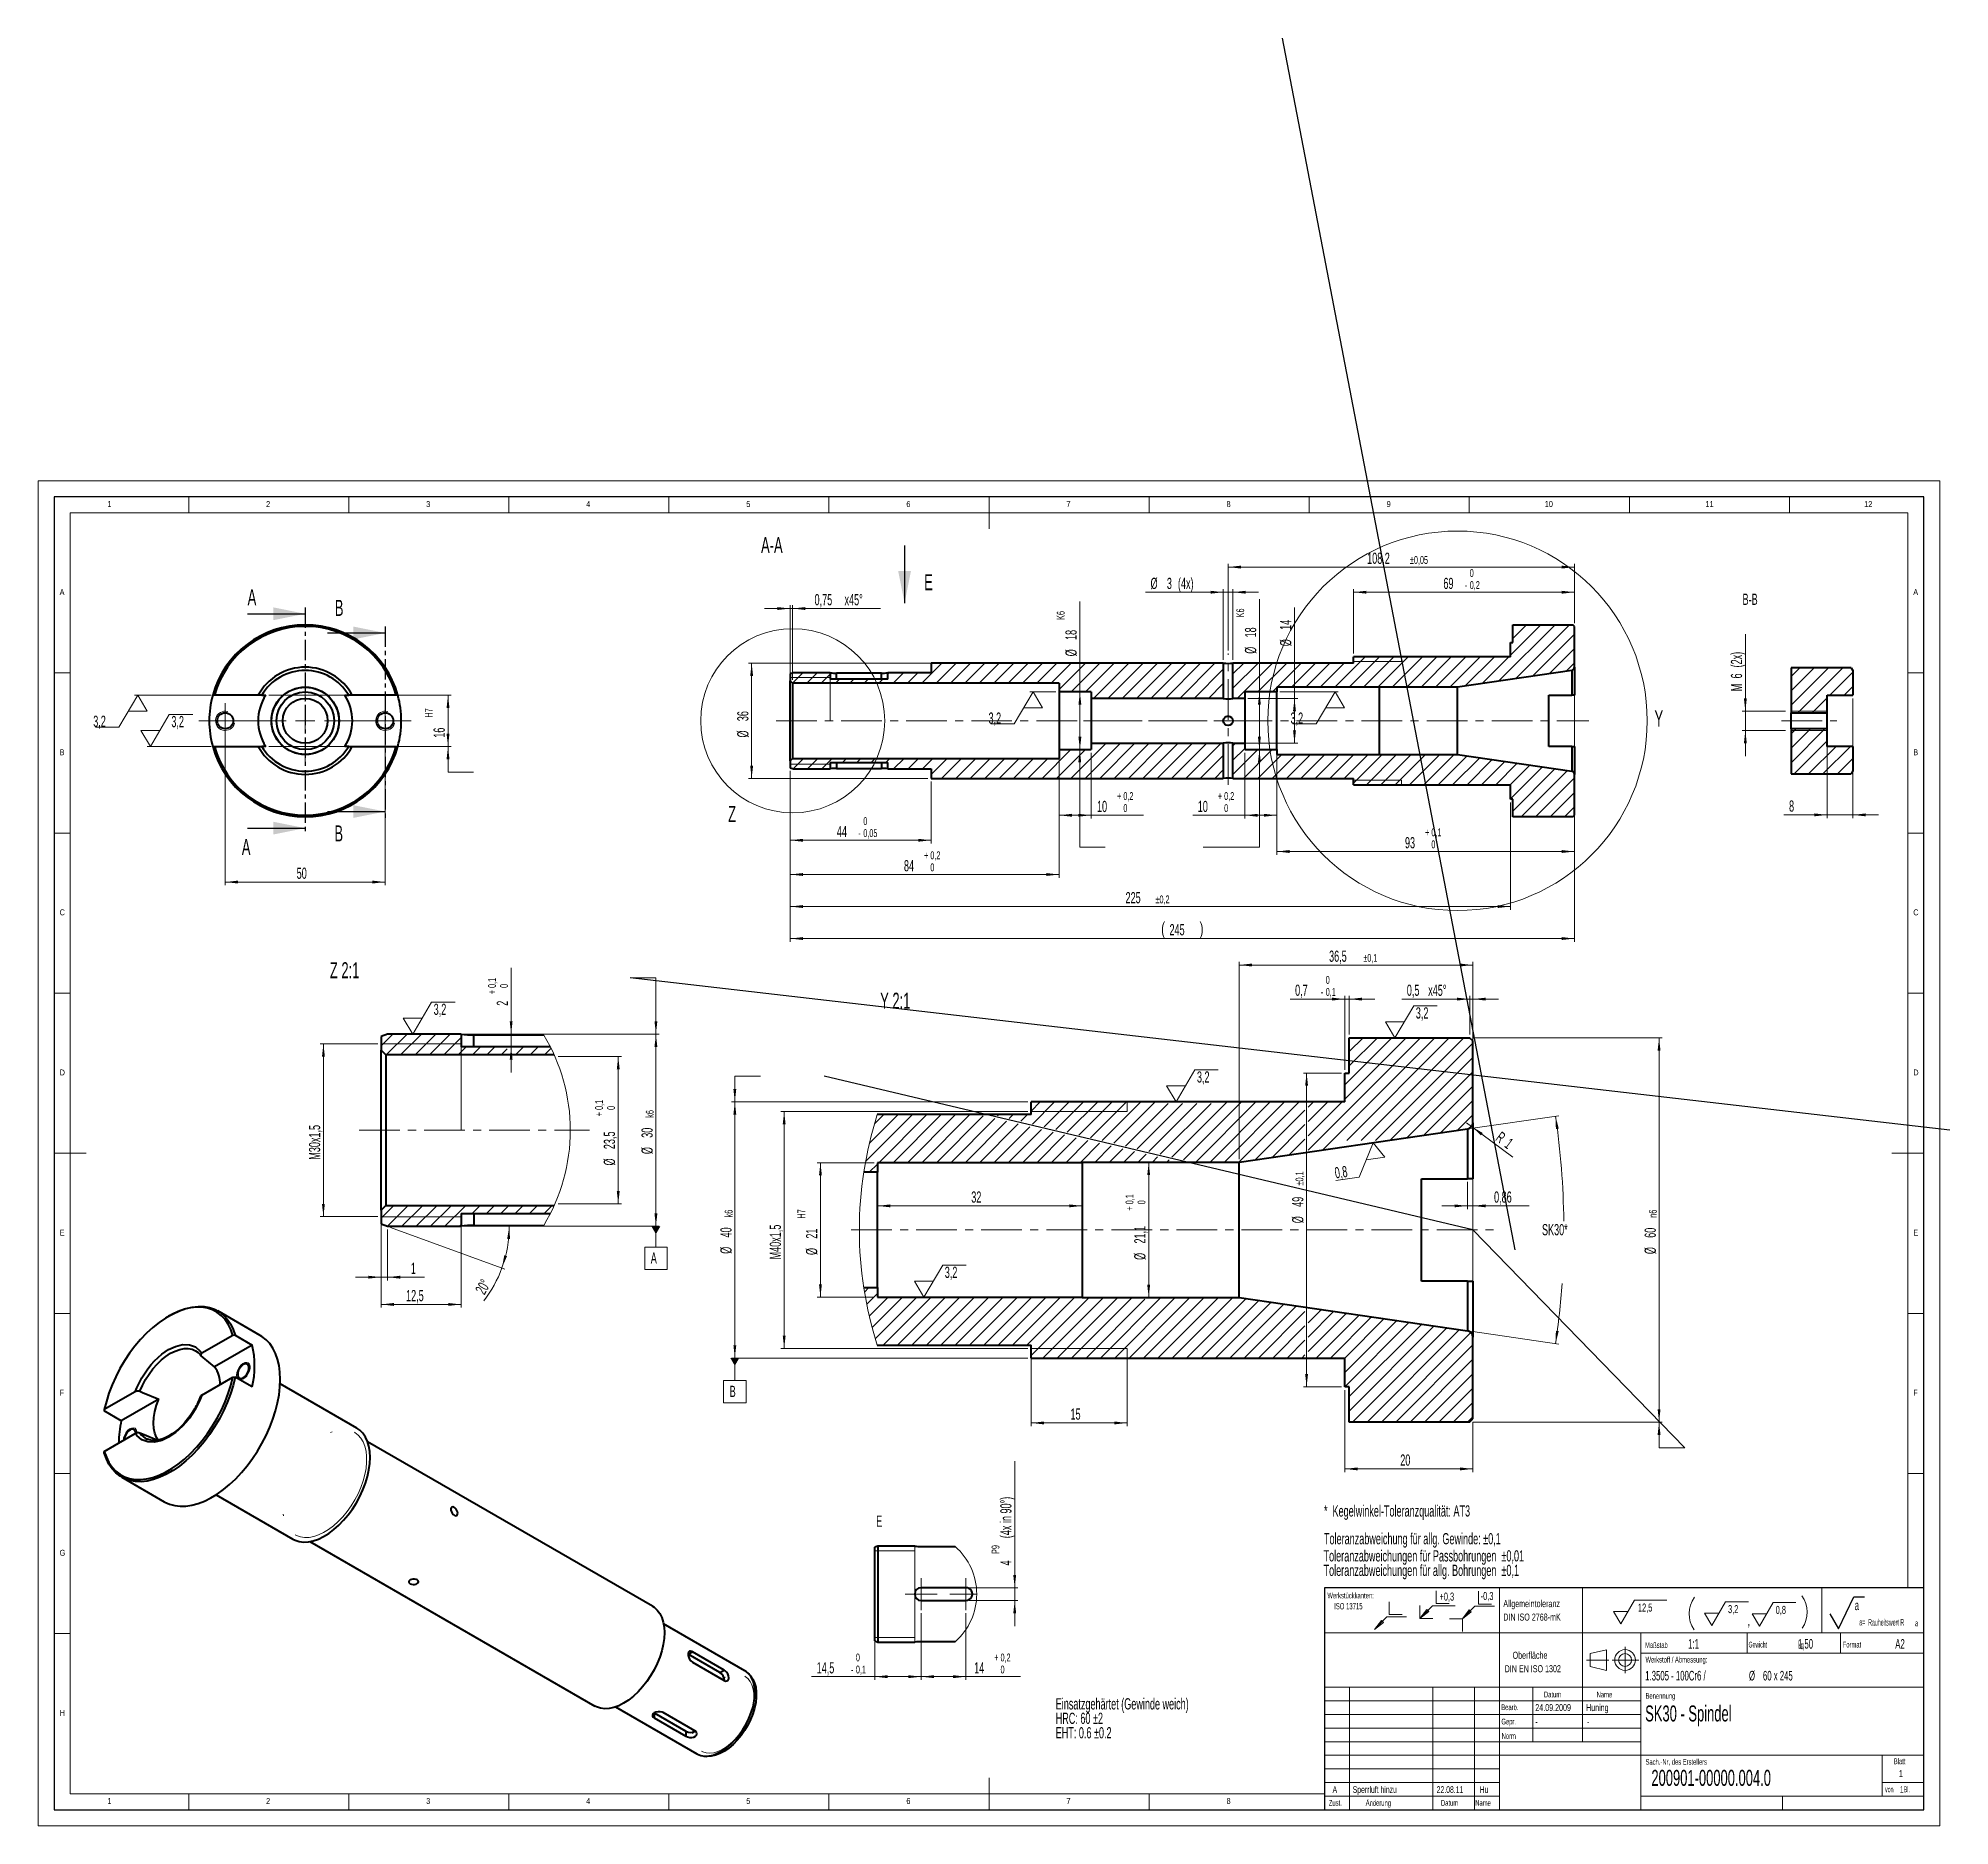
# Model space of a CAD drawing. Header units: millimetres. Extents: x 0 to 597, y 0 to 558.
import ezdxf

# ---------------------------------------------------------------- set-up
doc = ezdxf.new("R2010")
doc.units = ezdxf.units.MM
for name, pattern in [('CENTER', [10.16, 6.35, -1.27, 1.27, -1.27]), ('CENTERX2', [20.32, 12.7, -2.54, 2.54, -2.54]), ('HIDDEN', [1.905, 1.27, -0.635])]:
    doc.linetypes.add(name, pattern=pattern)
doc.layers.add('SLD-0', color=7, linetype='Continuous')
doc.styles.add('SLDTEXTSTYLE0', font='TXT', dxfattribs={"width": 0.554584})
doc.styles.add('SLDTEXTSTYLE1', font='TXT', dxfattribs={"width": 0.605})
doc.styles.add('SLDTEXTSTYLE2', font='TXT', dxfattribs={"width": 0.491563})
doc.styles.add('SLDTEXTSTYLE3', font='TXT', dxfattribs={"width": 0.75})
doc.styles.add('SLDTEXTSTYLE4', font='TXT', dxfattribs={"width": 0.530484})
doc.styles.add('SLDTEXTSTYLE5', font='TXT', dxfattribs={"width": 0.548462})
doc.dimstyles.new('SLDDIMSTYLE0', dxfattribs={"dimtxt": 3.5, "dimasz": 4, "dimexe": 0, "dimexo": 0.0625, "dimgap": 0.875, "dimtad": 1, "dimrnd": 1e-09, "dimzin": 12, "dimdsep": 46, "dimtxsty": 'SLDTEXTSTYLE1', "dimsah": 1, "dimcen": 0.09, "dimadec": 0, "dimazin": 0, "dimtfac": 1, "dimtdec": 1, "dimtofl": 0, "dimtmove": 0, "dimatfit": 3, "dimfxl": 1, "dimfrac": 2, "dimtolj": 1, "dimtzin": 12, "dimarcsym": 0})
doc.dimstyles.new('SLDDIMSTYLE1', dxfattribs={"dimtxt": 3.5, "dimasz": 4, "dimexe": 0, "dimexo": 0.0625, "dimgap": 0.875, "dimtad": 1, "dimrnd": 1e-09, "dimzin": 12, "dimdsep": 46, "dimtxsty": 'SLDTEXTSTYLE1', "dimsah": 1, "dimcen": 0.09, "dimadec": 0, "dimazin": 0, "dimtfac": 1, "dimtdec": 1, "dimtofl": 0, "dimtmove": 0, "dimatfit": 3, "dimfxl": 1, "dimfrac": 2, "dimtolj": 1, "dimtzin": 12, "dimarcsym": 0})
doc.dimstyles.new('SLDDIMSTYLE10', dxfattribs={"dimtxt": 3.5, "dimasz": 4, "dimexe": 0, "dimexo": 0.0625, "dimgap": 0.875, "dimtad": 1, "dimrnd": 1e-09, "dimzin": 12, "dimdsep": 46, "dimtxsty": 'SLDTEXTSTYLE1', "dimsah": 1, "dimcen": 0.09, "dimadec": 0, "dimazin": 0, "dimtol": 1, "dimtp": 0.2, "dimtm": 0.2, "dimtfac": 1, "dimtdec": 1, "dimtofl": 0, "dimtmove": 0, "dimatfit": 3, "dimfxl": 1, "dimfrac": 2, "dimtolj": 1, "dimarcsym": 0})
doc.dimstyles.new('SLDDIMSTYLE11', dxfattribs={"dimtxt": 3.5, "dimasz": 4, "dimexe": 0, "dimexo": 0.0625, "dimgap": 0.875, "dimtad": 1, "dimrnd": 1e-09, "dimzin": 12, "dimdsep": 46, "dimtxsty": 'SLDTEXTSTYLE1', "dimsah": 1, "dimcen": 0.09, "dimadec": 0, "dimazin": 0, "dimtol": 1, "dimtp": 0.05, "dimtm": 0.05, "dimtfac": 1, "dimtofl": 0, "dimtmove": 0, "dimatfit": 3, "dimfxl": 1, "dimfrac": 2, "dimtolj": 1, "dimarcsym": 0})
doc.dimstyles.new('SLDDIMSTYLE12', dxfattribs={"dimtxt": 3.5, "dimasz": 4, "dimexe": 0, "dimexo": 0.0625, "dimgap": 0.875, "dimtad": 1, "dimlfac": 0.5, "dimrnd": 1e-09, "dimzin": 12, "dimdsep": 46, "dimtxsty": 'SLDTEXTSTYLE1', "dimsah": 1, "dimcen": 0.09, "dimadec": 0, "dimazin": 0, "dimtfac": 1, "dimtdec": 1, "dimtofl": 0, "dimtmove": 0, "dimatfit": 3, "dimfxl": 1, "dimfrac": 2, "dimtolj": 1, "dimtzin": 12, "dimarcsym": 0})
doc.dimstyles.new('SLDDIMSTYLE13', dxfattribs={"dimtxt": 3.5, "dimasz": 4, "dimexe": 0, "dimexo": 0.0625, "dimgap": 0.875, "dimtad": 1, "dimlfac": 0.5, "dimrnd": 1e-09, "dimzin": 12, "dimdsep": 46, "dimtxsty": 'SLDTEXTSTYLE1', "dimsah": 1, "dimcen": 0.09, "dimadec": 0, "dimazin": 0, "dimtol": 1, "dimtp": 0.1, "dimtfac": 1, "dimtdec": 1, "dimtofl": 0, "dimtmove": 0, "dimatfit": 3, "dimfxl": 1, "dimfrac": 2, "dimtolj": 1, "dimarcsym": 0})
doc.dimstyles.new('SLDDIMSTYLE14', dxfattribs={"dimtxt": 3.5, "dimasz": 4, "dimexe": 0, "dimexo": 0.0625, "dimgap": 0.875, "dimtad": 1, "dimlfac": 0.5, "dimrnd": 1e-09, "dimzin": 12, "dimdsep": 46, "dimtxsty": 'SLDTEXTSTYLE1', "dimsah": 1, "dimcen": 0.09, "dimadec": 0, "dimazin": 0, "dimtfac": 1, "dimtdec": 1, "dimtofl": 0, "dimtmove": 0, "dimatfit": 3, "dimfxl": 1, "dimfrac": 2, "dimtolj": 1, "dimtzin": 12, "dimarcsym": 0})
doc.dimstyles.new('SLDDIMSTYLE15', dxfattribs={"dimtxt": 3.5, "dimasz": 4, "dimexe": 0, "dimexo": 0.0625, "dimgap": 0.875, "dimtad": 1, "dimlfac": 0.5, "dimrnd": 1e-09, "dimzin": 12, "dimdsep": 46, "dimtxsty": 'SLDTEXTSTYLE1', "dimsah": 1, "dimcen": 0.09, "dimadec": 0, "dimazin": 0, "dimtfac": 1, "dimtdec": 1, "dimtofl": 0, "dimtmove": 0, "dimatfit": 3, "dimfxl": 1, "dimfrac": 2, "dimtolj": 1, "dimtzin": 12, "dimarcsym": 0})
doc.dimstyles.new('SLDDIMSTYLE16', dxfattribs={"dimtxt": 3.5, "dimasz": 4, "dimexe": 0, "dimexo": 0.0625, "dimgap": 0.875, "dimtad": 1, "dimdec": 4, "dimlfac": 0.5, "dimzin": 12, "dimdsep": 46, "dimtxsty": 'SLDTEXTSTYLE1', "dimsah": 1, "dimcen": 0.09, "dimazin": 0, "dimtfac": 1, "dimtdec": 1, "dimtofl": 0, "dimtmove": 0, "dimatfit": 3, "dimfxl": 1, "dimfrac": 2, "dimtolj": 1, "dimtzin": 12, "dimarcsym": 0})
doc.dimstyles.new('SLDDIMSTYLE17', dxfattribs={"dimtxt": 3.5, "dimasz": 4, "dimexe": 0, "dimexo": 0.0625, "dimgap": 0.875, "dimtad": 1, "dimlfac": 0.5, "dimrnd": 1e-09, "dimzin": 12, "dimdsep": 46, "dimtxsty": 'SLDTEXTSTYLE1', "dimsah": 1, "dimcen": 0.09, "dimadec": 0, "dimazin": 0, "dimtol": 1, "dimtp": 0.1, "dimtfac": 1, "dimtdec": 1, "dimtofl": 0, "dimtmove": 0, "dimatfit": 3, "dimfxl": 1, "dimfrac": 2, "dimtolj": 1, "dimarcsym": 0})
doc.dimstyles.new('SLDDIMSTYLE18', dxfattribs={"dimtxt": 0, "dimasz": 4, "dimexe": 0, "dimexo": 0.0625, "dimgap": 0, "dimtad": 0, "dimtih": 1, "dimtoh": 1, "dimdec": 0, "dimrnd": 1e-09, "dimzin": 0, "dimdsep": 46, "dimtxsty": 'Standard', "dimblk1": 'NONE', "dimblk2": 'NONE', "dimsah": 1, "dimcen": 0.09, "dimadec": 0, "dimazin": 0, "dimtfac": 4, "dimtdec": 0, "dimtofl": 0, "dimtmove": 0, "dimatfit": 3, "dimldrblk": 'NONE', "dimfxl": 1, "dimfrac": 2, "dimtolj": 1, "dimtzin": 0, "dimarcsym": 0})
doc.dimstyles.new('SLDDIMSTYLE19', dxfattribs={"dimtxt": 3.5, "dimasz": 4, "dimexe": 0, "dimexo": 0.0625, "dimgap": 0.875, "dimtad": 1, "dimlfac": 0.5, "dimrnd": 1e-09, "dimzin": 12, "dimdsep": 46, "dimtxsty": 'SLDTEXTSTYLE1', "dimsah": 1, "dimcen": 0, "dimadec": 0, "dimazin": 0, "dimtfac": 1, "dimtdec": 1, "dimtofl": 0, "dimtmove": 0, "dimatfit": 3, "dimfxl": 1, "dimfrac": 2, "dimtolj": 1, "dimtzin": 12, "dimarcsym": 0})
doc.dimstyles.new('SLDDIMSTYLE20', dxfattribs={"dimtxt": 3.5, "dimasz": 4, "dimexe": 0, "dimexo": 0.0625, "dimgap": 0.875, "dimtad": 1, "dimlfac": 0.5, "dimrnd": 1e-09, "dimzin": 12, "dimdsep": 46, "dimtxsty": 'SLDTEXTSTYLE1', "dimsah": 1, "dimcen": 0.09, "dimadec": 0, "dimazin": 0, "dimtfac": 1, "dimtdec": 1, "dimtofl": 0, "dimtmove": 0, "dimatfit": 3, "dimfxl": 1, "dimfrac": 2, "dimtolj": 1, "dimtzin": 12, "dimarcsym": 0})
doc.dimstyles.new('SLDDIMSTYLE21', dxfattribs={"dimtxt": 3.5, "dimasz": 4, "dimexe": 0, "dimexo": 0.0625, "dimgap": 0.875, "dimtad": 1, "dimlfac": 0.5, "dimrnd": 1e-09, "dimzin": 12, "dimdsep": 46, "dimtxsty": 'SLDTEXTSTYLE1', "dimsah": 1, "dimcen": 0.09, "dimadec": 0, "dimazin": 0, "dimtfac": 1, "dimtdec": 1, "dimtofl": 0, "dimtmove": 0, "dimatfit": 3, "dimfxl": 1, "dimfrac": 2, "dimtolj": 1, "dimtzin": 12, "dimarcsym": 0})
doc.dimstyles.new('SLDDIMSTYLE22', dxfattribs={"dimtxt": 3.5, "dimasz": 4, "dimexe": 0, "dimexo": 0.0625, "dimgap": 0.875, "dimtad": 1, "dimlfac": 0.5, "dimrnd": 1e-09, "dimzin": 12, "dimdsep": 46, "dimtxsty": 'SLDTEXTSTYLE1', "dimsah": 1, "dimcen": 0.09, "dimadec": 0, "dimazin": 0, "dimtfac": 1, "dimtdec": 1, "dimtofl": 0, "dimtmove": 0, "dimatfit": 3, "dimfxl": 1, "dimfrac": 2, "dimtolj": 1, "dimtzin": 12, "dimarcsym": 0})
doc.dimstyles.new('SLDDIMSTYLE23', dxfattribs={"dimtxt": 3.5, "dimasz": 4, "dimexe": 0, "dimexo": 0.0625, "dimgap": 0.875, "dimtad": 1, "dimlfac": 0.5, "dimrnd": 1e-09, "dimzin": 12, "dimdsep": 46, "dimtxsty": 'SLDTEXTSTYLE1', "dimsah": 1, "dimcen": 0.09, "dimadec": 0, "dimazin": 0, "dimtol": 1, "dimtp": 0.1, "dimtm": 0.1, "dimtfac": 1, "dimtdec": 1, "dimtofl": 0, "dimtmove": 0, "dimatfit": 3, "dimfxl": 1, "dimfrac": 2, "dimtolj": 1, "dimarcsym": 0})
doc.dimstyles.new('SLDDIMSTYLE24', dxfattribs={"dimtxt": 3.5, "dimasz": 4, "dimexe": 0, "dimexo": 0.0625, "dimgap": 0.875, "dimtad": 1, "dimlfac": 0.5, "dimrnd": 1e-09, "dimzin": 12, "dimdsep": 46, "dimtxsty": 'SLDTEXTSTYLE1', "dimsah": 1, "dimcen": 0.09, "dimadec": 0, "dimazin": 0, "dimtol": 1, "dimtm": 0.1, "dimtfac": 1, "dimtdec": 1, "dimtofl": 0, "dimtmove": 0, "dimatfit": 3, "dimfxl": 1, "dimfrac": 2, "dimtolj": 1, "dimarcsym": 0})
doc.dimstyles.new('SLDDIMSTYLE25', dxfattribs={"dimtxt": 3.5, "dimasz": 4, "dimexe": 0, "dimexo": 0.0625, "dimgap": 0.875, "dimtad": 1, "dimlfac": 0.5, "dimrnd": 1e-09, "dimzin": 12, "dimdsep": 46, "dimtxsty": 'SLDTEXTSTYLE1', "dimsah": 1, "dimcen": 0.09, "dimadec": 0, "dimazin": 0, "dimtfac": 1, "dimtofl": 0, "dimtmove": 0, "dimatfit": 3, "dimfxl": 1, "dimfrac": 2, "dimtolj": 1, "dimtzin": 12, "dimarcsym": 0})
doc.dimstyles.new('SLDDIMSTYLE26', dxfattribs={"dimtxt": 3.5, "dimasz": 4, "dimexe": 0, "dimexo": 0.0625, "dimgap": 0.875, "dimtad": 0, "dimtih": 1, "dimtoh": 1, "dimdec": 4, "dimlfac": 0.5, "dimzin": 12, "dimdsep": 46, "dimtxsty": 'SLDTEXTSTYLE1', "dimsah": 1, "dimcen": 0.09, "dimazin": 0, "dimtfac": 1, "dimtdec": 1, "dimtofl": 0, "dimtmove": 0, "dimatfit": 3, "dimfxl": 1, "dimfrac": 2, "dimtolj": 1, "dimtzin": 12, "dimarcsym": 0})
doc.dimstyles.new('SLDDIMSTYLE27', dxfattribs={"dimtxt": 3.5, "dimasz": 4, "dimexe": 0, "dimexo": 0.0625, "dimgap": 0.875, "dimtad": 1, "dimdec": 1, "dimlfac": 0.5, "dimrnd": 1e-09, "dimzin": 12, "dimdsep": 46, "dimtxsty": 'SLDTEXTSTYLE1', "dimsah": 1, "dimcen": 0.09, "dimadec": 0, "dimazin": 0, "dimtol": 1, "dimtp": 0.1, "dimtm": 0.1, "dimtfac": 1, "dimtdec": 1, "dimtofl": 0, "dimtmove": 0, "dimatfit": 3, "dimfxl": 1, "dimfrac": 2, "dimtolj": 1, "dimarcsym": 0})
doc.dimstyles.new('SLDDIMSTYLE28', dxfattribs={"dimtxt": 3.5, "dimasz": 4, "dimexe": 0, "dimexo": 0.0625, "dimgap": 0.875, "dimtad": 1, "dimrnd": 1e-09, "dimzin": 12, "dimdsep": 46, "dimtxsty": 'SLDTEXTSTYLE1', "dimsah": 1, "dimcen": 0.09, "dimadec": 0, "dimazin": 0, "dimtfac": 1, "dimtdec": 1, "dimtofl": 0, "dimtmove": 0, "dimatfit": 3, "dimfxl": 1, "dimfrac": 2, "dimtolj": 1, "dimtzin": 12, "dimarcsym": 0})
doc.dimstyles.new('SLDDIMSTYLE29', dxfattribs={"dimtxt": 3.5, "dimasz": 4, "dimexe": 0, "dimexo": 0.0625, "dimgap": 0.875, "dimtad": 1, "dimrnd": 1e-09, "dimzin": 12, "dimdsep": 46, "dimtxsty": 'SLDTEXTSTYLE1', "dimsah": 1, "dimcen": 0.09, "dimadec": 0, "dimazin": 0, "dimtfac": 1, "dimtdec": 1, "dimtofl": 0, "dimtmove": 0, "dimatfit": 3, "dimfxl": 1, "dimfrac": 2, "dimtolj": 1, "dimtzin": 12, "dimarcsym": 0})
doc.dimstyles.new('SLDDIMSTYLE3', dxfattribs={"dimtxt": 3.5, "dimasz": 4, "dimexe": 0, "dimexo": 0.0625, "dimgap": 0.875, "dimtad": 1, "dimrnd": 1e-09, "dimzin": 12, "dimdsep": 46, "dimtxsty": 'SLDTEXTSTYLE1', "dimsah": 1, "dimcen": 0.09, "dimadec": 0, "dimazin": 0, "dimtfac": 1, "dimtdec": 1, "dimtofl": 0, "dimtmove": 0, "dimatfit": 3, "dimfxl": 1, "dimfrac": 2, "dimtolj": 1, "dimtzin": 12, "dimarcsym": 0})
doc.dimstyles.new('SLDDIMSTYLE30', dxfattribs={"dimtxt": 3.5, "dimasz": 4, "dimexe": 0, "dimexo": 0.0625, "dimgap": 0.875, "dimtad": 1, "dimrnd": 1e-09, "dimzin": 12, "dimdsep": 46, "dimtxsty": 'SLDTEXTSTYLE1', "dimsah": 1, "dimcen": 0.09, "dimadec": 0, "dimazin": 0, "dimtol": 1, "dimtm": 0.1, "dimtfac": 1, "dimtdec": 1, "dimtofl": 0, "dimtmove": 0, "dimatfit": 3, "dimfxl": 1, "dimfrac": 2, "dimtolj": 1, "dimarcsym": 0})
doc.dimstyles.new('SLDDIMSTYLE4', dxfattribs={"dimtxt": 3.5, "dimasz": 4, "dimexe": 0, "dimexo": 0.0625, "dimgap": 0.875, "dimtad": 1, "dimrnd": 1e-09, "dimzin": 12, "dimdsep": 46, "dimtxsty": 'SLDTEXTSTYLE1', "dimsah": 1, "dimcen": 0.09, "dimadec": 0, "dimazin": 0, "dimtol": 1, "dimtm": 0.05, "dimtfac": 1, "dimtofl": 0, "dimtmove": 0, "dimatfit": 3, "dimfxl": 1, "dimfrac": 2, "dimtolj": 1, "dimarcsym": 0})
doc.dimstyles.new('SLDDIMSTYLE5', dxfattribs={"dimtxt": 3.5, "dimasz": 4, "dimexe": 0, "dimexo": 0.0625, "dimgap": 0.875, "dimtad": 1, "dimrnd": 1e-09, "dimzin": 12, "dimdsep": 46, "dimtxsty": 'SLDTEXTSTYLE1', "dimsah": 1, "dimcen": 0.09, "dimadec": 0, "dimazin": 0, "dimtol": 1, "dimtp": 0.2, "dimtfac": 1, "dimtdec": 1, "dimtofl": 0, "dimtmove": 0, "dimatfit": 3, "dimfxl": 1, "dimfrac": 2, "dimtolj": 1, "dimarcsym": 0})
doc.dimstyles.new('SLDDIMSTYLE6', dxfattribs={"dimtxt": 3.5, "dimasz": 4, "dimexe": 0, "dimexo": 0.0625, "dimgap": 0.875, "dimtad": 1, "dimrnd": 1e-09, "dimzin": 12, "dimdsep": 46, "dimtxsty": 'SLDTEXTSTYLE1', "dimsah": 1, "dimcen": 0.09, "dimadec": 0, "dimazin": 0, "dimtfac": 1, "dimtdec": 1, "dimtofl": 0, "dimtmove": 0, "dimatfit": 3, "dimfxl": 1, "dimfrac": 2, "dimtolj": 1, "dimtzin": 12, "dimarcsym": 0})
doc.dimstyles.new('SLDDIMSTYLE7', dxfattribs={"dimtxt": 3.5, "dimasz": 4, "dimexe": 0, "dimexo": 0.0625, "dimgap": 0.875, "dimtad": 1, "dimrnd": 1e-09, "dimzin": 12, "dimdsep": 46, "dimtxsty": 'SLDTEXTSTYLE1', "dimsah": 1, "dimcen": 0.09, "dimadec": 0, "dimazin": 0, "dimtfac": 1, "dimtofl": 0, "dimtmove": 0, "dimatfit": 3, "dimfxl": 1, "dimfrac": 2, "dimtolj": 1, "dimtzin": 12, "dimarcsym": 0})
doc.dimstyles.new('SLDDIMSTYLE8', dxfattribs={"dimtxt": 3.5, "dimasz": 4, "dimexe": 0, "dimexo": 0.0625, "dimgap": 0.875, "dimtad": 1, "dimrnd": 1e-09, "dimzin": 12, "dimdsep": 46, "dimtxsty": 'SLDTEXTSTYLE1', "dimsah": 1, "dimcen": 0.09, "dimadec": 0, "dimazin": 0, "dimtol": 1, "dimtm": 0.2, "dimtfac": 1, "dimtdec": 1, "dimtofl": 0, "dimtmove": 0, "dimatfit": 3, "dimfxl": 1, "dimfrac": 2, "dimtolj": 1, "dimarcsym": 0})
doc.dimstyles.new('SLDDIMSTYLE9', dxfattribs={"dimtxt": 3.5, "dimasz": 4, "dimexe": 0, "dimexo": 0.0625, "dimgap": 0.875, "dimtad": 1, "dimrnd": 1e-09, "dimzin": 12, "dimdsep": 46, "dimtxsty": 'SLDTEXTSTYLE1', "dimsah": 1, "dimcen": 0.09, "dimadec": 0, "dimazin": 0, "dimtol": 1, "dimtp": 0.1, "dimtfac": 1, "dimtdec": 1, "dimtofl": 0, "dimtmove": 0, "dimatfit": 3, "dimfxl": 1, "dimfrac": 2, "dimtolj": 1, "dimarcsym": 0})

msp = doc.modelspace()

# ---------------------------------------------------------------- texts
at = {"color": 7, "linetype": 'Continuous', "lineweight": 0, "attachment_point": 1}
for s, insert, char_height, style in [('1', (21.58334, 413.66802), 1.85208, 'SLDTEXTSTYLE3'), ('2', (71.16667, 413.66802), 1.85208, 'SLDTEXTSTYLE3'), ('3', (121.16667, 413.66802), 1.85208, 'SLDTEXTSTYLE3'), ('4', (171.16667, 413.66802), 1.85208, 'SLDTEXTSTYLE3'), ('5', (221.16667, 413.66802), 1.85208, 'SLDTEXTSTYLE3'), ('6', (271.16667, 413.66802), 1.85208, 'SLDTEXTSTYLE3'), ('7', (321.16667, 413.66802), 1.85208, 'SLDTEXTSTYLE3'), ('8', (371.16667, 413.66802), 1.85208, 'SLDTEXTSTYLE3'), ('9', (421.16667, 413.66802), 1.85208, 'SLDTEXTSTYLE3'), ('10', (470.54167, 413.66802), 1.852083, 'SLDTEXTSTYLE3'), ('11', (520.75001, 413.66802), 1.852083, 'SLDTEXTSTYLE3'), ('12', (570.33334, 413.66802), 1.852083, 'SLDTEXTSTYLE3'), ('A-A', (225.78628, 402.44546), 5, 'SLDTEXTSTYLE1'), ('A', (6.66667, 386.16802), 1.85208, 'SLDTEXTSTYLE3'), ('B-B', (532.36345, 384.76124), 3.5, 'SLDTEXTSTYLE1'), ('A', (585.66668, 386.16802), 1.85208, 'SLDTEXTSTYLE3'), ('Y', (504.85561, 348.27708), 5, 'SLDTEXTSTYLE1'), ('B', (6.66667, 336.16802), 1.85208, 'SLDTEXTSTYLE3'), ('B', (585.66668, 336.16802), 1.85208, 'SLDTEXTSTYLE3'), ('Z', (215.49741, 318.44552), 5, 'SLDTEXTSTYLE1'), ('C', (6.66667, 286.16802), 1.85208, 'SLDTEXTSTYLE3'), ('C', (585.66668, 286.16802), 1.85208, 'SLDTEXTSTYLE3'), ('Z 2:1', (91.10876, 269.67719), 5, 'SLDTEXTSTYLE1'), ('Y 2:1', (262.98573, 260.15068), 5, 'SLDTEXTSTYLE1'), ('D', (6.66667, 236.16802), 1.85208, 'SLDTEXTSTYLE3'), ('D', (585.66668, 236.16802), 1.85208, 'SLDTEXTSTYLE3'), ('E', (6.66667, 186.16802), 1.85208, 'SLDTEXTSTYLE3'), ('E', (585.66668, 186.16802), 1.85208, 'SLDTEXTSTYLE3'), ('F', (6.66667, 136.16802), 1.85208, 'SLDTEXTSTYLE3'), ('F', (585.66668, 136.16802), 1.85208, 'SLDTEXTSTYLE3'), ('E', (261.75513, 96.87199), 3.5, 'SLDTEXTSTYLE1'), ('*  Kegelwinkel-Toleranzqualität: AT3', (401.60888, 100.05886), 3.5, 'SLDTEXTSTYLE1'), ('G', (6.66667, 86.16802), 1.85208, 'SLDTEXTSTYLE3'), ('Werkstückkanten:    ', (402.68768, 72.80307), 1.8, 'SLDTEXTSTYLE1'), ('ISO 13715', (404.79765, 69.5669), 2, 'SLDTEXTSTYLE0'), (',', (533.90714, 65.97254), 3.5, 'SLDTEXTSTYLE1'), ('Maßstab', (501.90763, 57.32926), 1.8, 'SLDTEXTSTYLE1'), ('1:1', (515.35794, 58.2998), 3, 'SLDTEXTSTYLE1'), ('Gewicht                      kg', (534.23135, 57.46739), 1.8, 'SLDTEXTSTYLE4'), ('1,50', (549.66877, 58.2998), 3, 'SLDTEXTSTYLE1'), ('Format', (563.65423, 57.46739), 1.8, 'SLDTEXTSTYLE1'), ('A2', (580.05245, 58.2998), 3, 'SLDTEXTSTYLE1'), ('Werkstoff / Abmessung:', (502.04576, 52.77079), 1.8, 'SLDTEXTSTYLE1'), ('Datum', (470.33573, 41.90763), 1.8, 'SLDTEXTSTYLE1'), ('Name', (486.77602, 41.87554), 1.8, 'SLDTEXTSTYLE1'), ('H', (6.66667, 36.16802), 1.85208, 'SLDTEXTSTYLE3'), ('Bearb.', (456.98914, 37.90382), 1.8, 'SLDTEXTSTYLE1'), ('24.09.2009', (467.62259, 38.02246), 2.2, 'SLDTEXTSTYLE1'), ('Huning', (483.46006, 38.00576), 2.2, 'SLDTEXTSTYLE1'), ('SK30 - Spindel', (501.94, 37.56931), 5, 'SLDTEXTSTYLE1'), ('Benennung', (502.04576, 41.44367), 1.8, 'SLDTEXTSTYLE1'), ('Gepr.', (457.03151, 33.43858), 1.8, 'SLDTEXTSTYLE1'), ('-', (467.63925, 33.58852), 2.2, 'SLDTEXTSTYLE1'), ('-', (483.78993, 33.65331), 2.2, 'SLDTEXTSTYLE1'), ('Norm', (457.11323, 28.94359), 1.8, 'SLDTEXTSTYLE1'), ('Sach.-Nr, des Erstellers', (502.04576, 20.86147), 1.8, 'SLDTEXTSTYLE1'), ('Blatt', (579.60668, 21.02512), 1.8, 'SLDTEXTSTYLE1'), ('A', (404.29137, 12.34914), 2.11667, 'SLDTEXTSTYLE1'), ('Sperrluft hinzu', (410.58332, 12.34914), 2.1166667, 'SLDTEXTSTYLE1'), ('22.08.11', (436.81232, 12.34914), 2.116667, 'SLDTEXTSTYLE1'), ('Hu', (450.23653, 12.34914), 2.116667, 'SLDTEXTSTYLE1'), ('200901-00000.004.0', (503.88195, 17.45545), 5, 'SLDTEXTSTYLE1'), ('von       Bl.', (576.85692, 12.27007), 1.8, 'SLDTEXTSTYLE5'), ('1', (581.19478, 17.37926), 2.2, 'SLDTEXTSTYLE1'), ('1', (581.52139, 12.34971), 2, 'SLDTEXTSTYLE1'), ('1', (21.58334, 8.66802), 1.85208, 'SLDTEXTSTYLE3'), ('2', (71.16667, 8.66802), 1.85208, 'SLDTEXTSTYLE3'), ('3', (121.16667, 8.66802), 1.85208, 'SLDTEXTSTYLE3'), ('4', (171.16667, 8.66802), 1.85208, 'SLDTEXTSTYLE3'), ('5', (221.16667, 8.66802), 1.85208, 'SLDTEXTSTYLE3'), ('6', (271.16667, 8.66802), 1.85208, 'SLDTEXTSTYLE3'), ('7', (321.16667, 8.66802), 1.85208, 'SLDTEXTSTYLE3'), ('8', (371.16667, 8.66802), 1.85208, 'SLDTEXTSTYLE3'), ('Zust.', (403.13584, 8.07501), 1.8, 'SLDTEXTSTYLE1'), ('Änderung', (414.64802, 8.01869), 1.8, 'SLDTEXTSTYLE1'), ('Datum', (438.15867, 8.03954), 1.8, 'SLDTEXTSTYLE1'), ('Name', (448.86355, 8.06771), 1.8, 'SLDTEXTSTYLE1')]:
    msp.add_mtext(s, dxfattribs=dict(at, insert=insert, char_height=char_height, style=style))
at = {"color": 7, "linetype": 'Continuous', "char_height": 5, "attachment_point": 1, "style": 'SLDTEXTSTYLE1'}
for s, insert in [('A', (65.40426, 386.15174)), ('B', (92.64775, 382.81028)), ('B', (92.52313, 312.39771)), ('A', (63.60024, 308.14571))]:
    msp.add_mtext(s, dxfattribs=dict(at, insert=insert))
at = {"color": 8, "linetype": 'Continuous', "lineweight": 0, "insert": (401.60888, 91.39773), "char_height": 3.5, "attachment_point": 1, "style": 'SLDTEXTSTYLE1'}
msp.add_mtext('Toleranzabweichung für allg. Gewinde: ±0,1', dxfattribs=at)
at = {"layer": 'SLD-0', "insert": (542.70823, 68.66419), "char_height": 2.5, "attachment_point": 1, "style": 'SLDTEXTSTYLE1'}
msp.add_mtext('0,8', dxfattribs=at)

# ---------------------------------------------------------------- blocks, each defined once
blk = doc.blocks.new('Block25')
at = {"color": 9, "linetype": 'Continuous', "lineweight": 0}
for p, q in [((5.1, 4.6), (5.1, 8.6)), ((0, 0), (0, 4)), ((0, 0), (3.9, 3.9)), ((0, 0), (2.15, 2.8)), ((0, 0), (2.8, 2.15)), ((0, 0), (4, 0)), ((2.15, 2.8), (2.8, 2.15)), ((3.9, 3.9), (10.96, 3.9)), ((5.1, 4.6), (9.1, 4.6))]:
    blk.add_line(p, q, dxfattribs=at)
at = {"color": 7, "linetype": 'Continuous', "lineweight": 0, "insert": (6.11, 8.05), "char_height": 2.5, "attachment_point": 1, "style": 'SLDTEXTSTYLE0'}
blk.add_mtext('+0,3', dxfattribs=at)
blk = doc.blocks.new('Block26')
at = {"color": 9, "linetype": 'Continuous', "lineweight": 0}
for p, q in [((4.596194, 4.596194), (4.596194, 8.596194)), ((0, 0), (3.896194, 3.896194)), ((0, 0), (2.149051, 2.800697)), ((0, 0), (2.800697, 2.14905)), ((2.149051, 2.800697), (2.800697, 2.14905)), ((3.896194, 3.896194), (10.010473, 3.896194)), ((4.596194, 4.596194), (8.596194, 4.596194))]:
    blk.add_line(p, q, dxfattribs=at)
blk = doc.blocks.new('Block27')
at = {"color": 9, "linetype": 'Continuous', "lineweight": 0}
for p, q in [((9.1, 8.6), (9.1, 12.6)), ((4, 4), (7.9, 7.9)), ((4, 4), (6.15, 6.8)), ((4, 4), (6.8, 6.15)), ((6.15, 6.8), (6.8, 6.15)), ((7.9, 7.9), (14.01, 7.9)), ((9.1, 8.6), (13.1, 8.6)), ((0, 4), (4, 4)), ((4, 0), (4, 4))]:
    blk.add_line(p, q, dxfattribs=at)
at = {"color": 7, "linetype": 'Continuous', "lineweight": 0, "insert": (9.73, 12.36), "char_height": 2.5, "attachment_point": 1, "style": 'SLDTEXTSTYLE0'}
blk.add_mtext('-0,3', dxfattribs=at)
blk = doc.blocks.new('Block28')
at = {"layer": 'SLD-0'}
for p, q in [((2.77, 0), (7.58, 10.04)), ((7.58, 10.04), (10.86, 10.04)), ((0, 4.71), (2.77, 0))]:
    blk.add_line(p, q, dxfattribs=at)
at = {"layer": 'SLD-0', "attachment_point": 1}
for s, insert, char_height, style in [('a', (7.79, 8.85), 3, 'SLDTEXTSTYLE1'), ('a=', (9.24, 3.08), 2, 'SLDTEXTSTYLE2'), ('Rauheitswert R', (12.01, 3.03), 2, 'SLDTEXTSTYLE2'), ('a', (26.68, 2.78), 2, 'SLDTEXTSTYLE2')]:
    blk.add_mtext(s, dxfattribs=dict(at, insert=insert, char_height=char_height, style=style))
blk = doc.blocks.new('Block29')
at = {"layer": 'SLD-0', "color": 7, "linetype": 'Continuous', "lineweight": 0}
for p, q in [((6.51, 7.42), (2.23, 0)), ((6.51, 7.42), (13.68, 7.42)), ((2.23, 0), (0, 3.86)), ((0, 3.86), (4.46, 3.86))]:
    blk.add_line(p, q, dxfattribs=at)
at = {"layer": 'SLD-0', "insert": (7.34, 6.36), "char_height": 2.5, "attachment_point": 1, "style": 'SLDTEXTSTYLE1'}
blk.add_mtext('3,2', dxfattribs=at)
blk = doc.blocks.new('Block30')
at = {"color": 7, "linetype": 'Continuous', "lineweight": 0}
for p, q in [((2.23, 0), (6.51, 7.42)), ((6.51, 7.42), (16.66, 7.42)), ((0, 3.86), (4.46, 3.86)), ((0, 3.86), (2.23, 0))]:
    blk.add_line(p, q, dxfattribs=at)
at = {"color": 7, "linetype": 'Continuous', "lineweight": 0, "insert": (7.63, 6.32), "char_height": 2.5, "attachment_point": 1, "style": 'SLDTEXTSTYLE1'}
blk.add_mtext('12,5', dxfattribs=at)
blk = doc.blocks.new('Block31')
at = {"color": 7, "linetype": 'Continuous', "lineweight": 0}
blk.add_arc((8.57, 4.98), 8.57, 143.21919, 215.53047, dxfattribs=at)
blk = doc.blocks.new('Block32')
at = {"color": 7, "linetype": 'Continuous', "lineweight": 0}
blk.add_arc((-6.86, 4.98), 8.57, 324.46953, 36.78081, dxfattribs=at)
blk = doc.blocks.new('SW_NOTE_0')
at = {"color": 0, "linetype": 'Continuous', "lineweight": 0, "char_height": 3, "attachment_point": 1, "style": 'SLDTEXTSTYLE1'}
for s, insert in [('1.3505 - 100Cr6 / ', (0, 3.87)), ('%%c', (32.41, 3.87)), ('60 x 245', (36.78, 3.87))]:
    blk.add_mtext(s, dxfattribs=dict(at, insert=insert))
blk = doc.blocks.new('SW_NOTE_1')
at = {"color": 0, "linetype": 'Continuous', "lineweight": 0, "char_height": 2.2, "attachment_point": 1, "style": 'SLDTEXTSTYLE1'}
for s, insert in [('Allgemeintoleranz', (0, 2.84)), ('DIN ISO 2768-mK', (0, -1.36))]:
    blk.add_mtext(s, dxfattribs=dict(at, insert=insert))
blk = doc.blocks.new('SW_NOTE_2')
at = {"color": 0, "linetype": 'Continuous', "lineweight": 0, "char_height": 2.2, "attachment_point": 1, "style": 'SLDTEXTSTYLE1'}
for s, insert in [('    Oberfläche', (0, 2.84)), ('DIN EN ISO 1302', (0, -1.36))]:
    blk.add_mtext(s, dxfattribs=dict(at, insert=insert))
blk = doc.blocks.new('SW_NOTE_3')
at = {"color": 0, "linetype": 'Continuous', "lineweight": 0, "char_height": 3.5, "attachment_point": 1, "style": 'SLDTEXTSTYLE1'}
for s, insert in [('Toleranzabweichungen für Passbohrungen  ±0,01', (0, 4.51)), ('Toleranzabweichungen für allg. Bohrungen  ±0,1', (0, -0.01))]:
    blk.add_mtext(s, dxfattribs=dict(at, insert=insert))
blk = doc.blocks.new('*D13')
at = {"color": 7, "linetype": 'Continuous', "lineweight": 15}
for p, q in [((58.4, 344.06), (58.4, 293.7)), ((108.4, 344.06), (108.4, 293.7)), ((58.4, 294.7), (108.4, 294.7))]:
    blk.add_line(p, q, dxfattribs=at)
for points in [[(58.4, 294.7), (62.4, 294.25), (62.4, 295.15)], [(108.4, 294.7), (104.4, 295.15), (104.4, 294.25)]]:
    blk.add_solid(points, dxfattribs=at)
at = {"color": 7, "linetype": 'Continuous', "lineweight": 15, "insert": (80.73, 299.21), "char_height": 3.5, "attachment_point": 1, "style": 'SLDTEXTSTYLE1'}
blk.add_mtext('50', dxfattribs=at)
blk = doc.blocks.new('*D14')
at = {"color": 7, "linetype": 'Continuous', "lineweight": 15}
for p, q in [((72.06, 353.06), (129, 353.06)), ((128, 353.06), (128, 337.06)), ((72.06, 337.06), (129, 337.06)), ((128, 337.06), (128, 329.05)), ((128, 329.05), (136, 329.05))]:
    blk.add_line(p, q, dxfattribs=at)
for points in [[(128, 353.06), (127.55, 349.06), (128.45, 349.06)], [(128, 337.06), (128.45, 341.06), (127.55, 341.06)], [(128, 337.06), (127.55, 333.06), (128.45, 333.06)]]:
    blk.add_solid(points, dxfattribs=at)
at = {"color": 7, "linetype": 'Continuous', "lineweight": 15, "attachment_point": 1, "rotation": 90, "style": 'SLDTEXTSTYLE1'}
for s, insert, char_height in [('H7', (120.78, 346.05), 2.45), ('16', (123.48, 339.78), 3.5)]:
    blk.add_mtext(s, dxfattribs=dict(at, insert=insert, char_height=char_height))
blk = doc.blocks.new('SW_CENTERMARKSYMBOL_0')
at = {"color": 0, "linetype": 'Continuous', "lineweight": 0}
for p, q in [((0, 6), (0, 13.55)), ((-6, 0), (-33.21, 0)), ((0, 0), (-3, 0)), ((0, 0), (0, 3)), ((0, 0), (0, -3)), ((0, 0), (3, 0)), ((6, 0), (33.12, 0)), ((0, -6), (0, -13.55))]:
    blk.add_line(p, q, dxfattribs=at)
blk = doc.blocks.new('SW_CENTERMARKSYMBOL_1')
at = {"color": 0, "linetype": 'Continuous', "lineweight": 0}
for p, q in [((-3, 0), (-5.5, 0)), ((0, 0), (-3, 0)), ((0, 3), (0, 5.5)), ((0, 0), (0, 3)), ((0, 0), (0, -3)), ((0, 0), (3, 0)), ((3, 0), (5.5, 0)), ((0, -3), (0, -5.5))]:
    blk.add_line(p, q, dxfattribs=at)
blk = doc.blocks.new('SW_CENTERMARKSYMBOL_2')
at = {"color": 0, "linetype": 'Continuous', "lineweight": 0}
for p, q in [((-3, 0), (-5.5, 0)), ((0, 0), (-3, 0)), ((0, 3), (0, 5.5)), ((0, 0), (0, 3)), ((0, 0), (0, -3)), ((0, 0), (3, 0)), ((3, 0), (5.5, 0)), ((0, -3), (0, -5.5))]:
    blk.add_line(p, q, dxfattribs=at)
blk = doc.blocks.new('SW_SFSYMBOL_0')
at = {"color": 0, "linetype": 'Continuous', "lineweight": 0}
for p, q in [((-6.54, -5), (-9.49, 0)), ((-3.6, 0), (-9.49, 0)), ((-6.54, -5), (-0.65, 5)), ((-0.65, 5), (6.68, 5)), ((12.43, -5), (-7.54, -5))]:
    blk.add_line(p, q, dxfattribs=at)
at = {"color": 0, "linetype": 'Continuous', "lineweight": 0, "insert": (0, 4.51), "char_height": 3.5, "attachment_point": 1, "style": 'SLDTEXTSTYLE1'}
blk.add_mtext('3,2', dxfattribs=at)
blk = doc.blocks.new('SW_SFSYMBOL_1')
at = {"color": 0, "linetype": 'Continuous', "lineweight": 0}
for p, q in [((13.9, 10.91), (8, 0.91)), ((36.83, 10.91), (12.9, 10.91)), ((13.9, 10.91), (16.85, 5.91)), ((8, 0.91), (0.67, 0.91)), ((10.95, 5.91), (16.85, 5.91))]:
    blk.add_line(p, q, dxfattribs=at)
at = {"color": 0, "linetype": 'Continuous', "lineweight": 0, "insert": (0, 4.51), "char_height": 3.5, "attachment_point": 1, "style": 'SLDTEXTSTYLE1'}
blk.add_mtext('3,2', dxfattribs=at)
blk = doc.blocks.new('SW_NOTE_4')
at = {"color": 0, "linetype": 'Continuous', "lineweight": 0, "char_height": 3.5, "attachment_point": 1, "style": 'SLDTEXTSTYLE1'}
for s, insert in [('Einsatzgehärtet (Gewinde weich)', (0, 4.51)), ('HRC: 60 ±2', (0, 0)), ('EHT: 0.6 ±0.2', (0, -4.51))]:
    blk.add_mtext(s, dxfattribs=dict(at, insert=insert))
blk = doc.blocks.new('*D22')
at = {"color": 7, "linetype": 'Continuous', "lineweight": 15}
for p, q in [((372.17, 363.06), (221.84, 363.06)), ((222.84, 327.06), (222.84, 363.06)), ((277.87, 327.06), (221.84, 327.06))]:
    blk.add_line(p, q, dxfattribs=at)
for points in [[(222.84, 363.06), (222.39, 359.06), (223.29, 359.06)], [(222.84, 327.06), (223.29, 331.06), (222.39, 331.06)]]:
    blk.add_solid(points, dxfattribs=at)
at = {"color": 7, "linetype": 'Continuous', "lineweight": 15, "char_height": 3.5, "attachment_point": 1, "rotation": 90, "style": 'SLDTEXTSTYLE1'}
for s, insert in [('36', (218.33, 344.94)), ('%%c', (218.33, 339.84))]:
    blk.add_mtext(s, dxfattribs=dict(at, insert=insert))
blk = doc.blocks.new('*D23')
at = {"color": 7, "linetype": 'Continuous', "lineweight": 15}
for p, q in [((234.87, 380.12), (226.87, 380.12)), ((234.87, 358.56), (234.87, 381.12)), ((234.87, 380.12), (235.62, 380.12)), ((235.62, 357.81), (235.62, 381.12)), ((235.62, 380.12), (263.11, 380.12))]:
    blk.add_line(p, q, dxfattribs=at)
for points in [[(234.87, 380.12), (230.87, 380.57), (230.87, 379.67)], [(235.62, 380.12), (239.62, 379.67), (239.62, 380.57)]]:
    blk.add_solid(points, dxfattribs=at)
at = {"color": 7, "linetype": 'Continuous', "lineweight": 15, "char_height": 3.5, "attachment_point": 1, "style": 'SLDTEXTSTYLE1'}
for s, insert in [('0,75', (242.49, 384.63)), ('x45°', (251.85, 384.63))]:
    blk.add_mtext(s, dxfattribs=dict(at, insert=insert))
blk = doc.blocks.new('*D24')
at = {"color": 7, "linetype": 'Continuous', "lineweight": 15}
for p, q in [((234.87, 329.42), (234.87, 306.75)), ((278.87, 326.06), (278.87, 306.75)), ((234.87, 307.75), (278.87, 307.75))]:
    blk.add_line(p, q, dxfattribs=at)
for points in [[(234.87, 307.75), (238.87, 307.3), (238.87, 308.2)], [(278.87, 307.75), (274.87, 308.2), (274.87, 307.3)]]:
    blk.add_solid(points, dxfattribs=at)
at = {"color": 7, "linetype": 'Continuous', "lineweight": 15, "attachment_point": 1, "style": 'SLDTEXTSTYLE1'}
for s, insert, char_height in [('44', (249.47, 312.26), 3.5), ('0', (257.72, 314.97), 2.45), ('0,05', (257.72, 311.21), 2.45), ('-', (256.18, 311.21), 2.45)]:
    blk.add_mtext(s, dxfattribs=dict(at, insert=insert, char_height=char_height))
blk = doc.blocks.new('*D25')
at = {"color": 7, "linetype": 'Continuous', "lineweight": 15}
for p, q in [((234.87, 329.42), (234.87, 296.06)), ((318.87, 332.31), (318.87, 296.06)), ((234.87, 297.06), (318.87, 297.06))]:
    blk.add_line(p, q, dxfattribs=at)
for points in [[(234.87, 297.06), (238.87, 296.61), (238.87, 297.51)], [(318.87, 297.06), (314.87, 297.51), (314.87, 296.61)]]:
    blk.add_solid(points, dxfattribs=at)
at = {"color": 7, "linetype": 'Continuous', "lineweight": 15, "attachment_point": 1, "style": 'SLDTEXTSTYLE1'}
for s, insert, char_height in [('84', (270.41, 301.57), 3.5), ('+', (276.69, 304.28), 2.45), ('0,2', (278.65, 304.28), 2.45), ('0', (278.65, 300.52), 2.45)]:
    blk.add_mtext(s, dxfattribs=dict(at, insert=insert, char_height=char_height))
blk = doc.blocks.new('*D26')
at = {"color": 7, "linetype": 'Continuous', "lineweight": 15}
for p, q in [((318.87, 335.06), (318.87, 314.56)), ((328.87, 335.06), (328.87, 314.56)), ((318.87, 315.56), (328.87, 315.56)), ((328.87, 315.56), (345.21, 315.56))]:
    blk.add_line(p, q, dxfattribs=at)
for points in [[(318.87, 315.56), (322.87, 315.11), (322.87, 316.01)], [(328.87, 315.56), (324.87, 316.01), (324.87, 315.11)]]:
    blk.add_solid(points, dxfattribs=at)
at = {"color": 7, "linetype": 'Continuous', "lineweight": 15, "attachment_point": 1, "style": 'SLDTEXTSTYLE1'}
for s, insert, char_height in [('0,2', (338.95, 322.78), 2.45), ('10', (330.71, 320.07), 3.5), ('+', (336.98, 322.78), 2.45), ('0', (338.95, 319.02), 2.45)]:
    blk.add_mtext(s, dxfattribs=dict(at, insert=insert, char_height=char_height))
blk = doc.blocks.new('*D27')
at = {"color": 7, "linetype": 'Continuous', "lineweight": 15}
for p, q in [((392.4, 352.06), (392.4, 380.39)), ((377.87, 352.06), (393.4, 352.06)), ((392.4, 352.06), (392.4, 338.06)), ((371.17, 338.06), (393.4, 338.06))]:
    blk.add_line(p, q, dxfattribs=at)
for points in [[(392.4, 352.06), (391.95, 348.06), (392.85, 348.06)], [(392.4, 338.06), (392.85, 342.06), (391.95, 342.06)]]:
    blk.add_solid(points, dxfattribs=at)
at = {"color": 7, "linetype": 'Continuous', "lineweight": 15, "char_height": 3.5, "attachment_point": 1, "rotation": 90, "style": 'SLDTEXTSTYLE1'}
for s, insert in [('14', (387.89, 373.45)), ('%%c', (387.89, 368.35))]:
    blk.add_mtext(s, dxfattribs=dict(at, insert=insert))
blk = doc.blocks.new('*D28')
at = {"color": 7, "linetype": 'Continuous', "lineweight": 15}
for p, q in [((381.44, 354.06), (381.44, 383.07)), ((381.44, 336.06), (381.44, 354.06))]:
    blk.add_line(p, q, dxfattribs=at)
for points in [[(381.44, 354.06), (380.99, 350.06), (381.89, 350.06)], [(381.44, 336.06), (381.89, 340.06), (380.99, 340.06)]]:
    blk.add_solid(points, dxfattribs=at)
at = {"color": 7, "linetype": 'Continuous', "lineweight": 15, "attachment_point": 1, "rotation": 90, "style": 'SLDTEXTSTYLE1'}
for s, insert, char_height in [('K6', (374.22, 377.37), 2.45), ('18', (376.93, 371.09), 3.5), ('%%c', (376.93, 365.99), 3.5)]:
    blk.add_mtext(s, dxfattribs=dict(at, insert=insert, char_height=char_height))
blk = doc.blocks.new('*D29')
at = {"color": 7, "linetype": 'Continuous', "lineweight": 15}
for p, q in [((479.87, 360.8), (479.87, 276.06)), ((234.87, 329.42), (234.87, 276.06)), ((234.87, 277.06), (479.87, 277.06))]:
    blk.add_line(p, q, dxfattribs=at)
for centre, start, end in [((357.14, 279.74), 153.43495, 206.56505), ((357.6, 279.74), 333.43495, 26.56505)]:
    blk.add_arc(centre, 6, start, end, dxfattribs=at)
for points in [[(234.87, 277.06), (238.87, 276.61), (238.87, 277.51)], [(479.87, 277.06), (475.87, 277.51), (475.87, 276.61)]]:
    blk.add_solid(points, dxfattribs=at)
at = {"color": 7, "linetype": 'Continuous', "lineweight": 15, "insert": (353.36, 281.57), "char_height": 3.5, "attachment_point": 1, "style": 'SLDTEXTSTYLE1'}
blk.add_mtext('245', dxfattribs=at)
blk = doc.blocks.new('*D30')
at = {"color": 7, "linetype": 'Continuous', "lineweight": 15}
for p, q in [((376.87, 335.06), (376.87, 314.56)), ((386.87, 335.06), (386.87, 314.56)), ((376.87, 315.56), (360.6, 315.56)), ((376.87, 315.56), (386.87, 315.56))]:
    blk.add_line(p, q, dxfattribs=at)
for points in [[(376.87, 315.56), (380.87, 315.11), (380.87, 316.01)], [(386.87, 315.56), (382.87, 316.01), (382.87, 315.11)]]:
    blk.add_solid(points, dxfattribs=at)
at = {"color": 7, "linetype": 'Continuous', "lineweight": 15, "attachment_point": 1, "style": 'SLDTEXTSTYLE1'}
for s, insert, char_height in [('0,2', (370.43, 322.78), 2.45), ('10', (362.19, 320.07), 3.5), ('+', (368.47, 322.78), 2.45), ('0', (370.43, 319.02), 2.45)]:
    blk.add_mtext(s, dxfattribs=dict(at, insert=insert, char_height=char_height))
blk = doc.blocks.new('*D31')
at = {"color": 7, "linetype": 'Continuous', "lineweight": 15}
for p, q in [((410.87, 366.06), (410.87, 386.21)), ((410.87, 385.21), (479.87, 385.21)), ((479.87, 375.56), (479.87, 386.21))]:
    blk.add_line(p, q, dxfattribs=at)
for points in [[(410.87, 385.21), (414.87, 384.76), (414.87, 385.66)], [(479.87, 385.21), (475.87, 385.66), (475.87, 384.76)]]:
    blk.add_solid(points, dxfattribs=at)
at = {"color": 7, "linetype": 'Continuous', "lineweight": 15, "attachment_point": 1, "style": 'SLDTEXTSTYLE1'}
for s, insert, char_height in [('69', (438.91, 389.72), 3.5), ('0', (447.15, 392.43), 2.45), ('0,2', (447.15, 388.67), 2.45), ('-', (445.61, 388.67), 2.45)]:
    blk.add_mtext(s, dxfattribs=dict(at, insert=insert, char_height=char_height))
blk = doc.blocks.new('*D32')
at = {"color": 7, "linetype": 'Continuous', "lineweight": 15}
for p, q in [((479.87, 352.06), (479.87, 303.24)), ((386.87, 333.56), (386.87, 303.24)), ((386.87, 304.24), (479.87, 304.24))]:
    blk.add_line(p, q, dxfattribs=at)
for points in [[(386.87, 304.24), (390.87, 303.79), (390.87, 304.69)], [(479.87, 304.24), (475.87, 304.69), (475.87, 303.79)]]:
    blk.add_solid(points, dxfattribs=at)
at = {"color": 7, "linetype": 'Continuous', "lineweight": 15, "attachment_point": 1, "style": 'SLDTEXTSTYLE1'}
for s, insert, char_height in [('+', (433.19, 311.46), 2.45), ('0,1', (435.15, 311.46), 2.45), ('93', (426.91, 308.75), 3.5), ('0', (435.15, 307.7), 2.45)]:
    blk.add_mtext(s, dxfattribs=dict(at, insert=insert, char_height=char_height))
blk = doc.blocks.new('*D33')
at = {"color": 7, "linetype": 'Continuous', "lineweight": 15}
for p, q in [((234.87, 329.42), (234.87, 286.06)), ((459.87, 319.56), (459.87, 286.06)), ((234.87, 287.06), (459.87, 287.06))]:
    blk.add_line(p, q, dxfattribs=at)
for points in [[(234.87, 287.06), (238.87, 286.61), (238.87, 287.51)], [(459.87, 287.06), (455.87, 287.51), (455.87, 286.61)]]:
    blk.add_solid(points, dxfattribs=at)
at = {"color": 7, "linetype": 'Continuous', "lineweight": 15, "attachment_point": 1, "style": 'SLDTEXTSTYLE1'}
for s, insert, char_height in [('225', (339.63, 291.57), 3.5), ('±0,2', (348.99, 290.52), 2.45)]:
    blk.add_mtext(s, dxfattribs=dict(at, insert=insert, char_height=char_height))
blk = doc.blocks.new('*D34')
at = {"color": 7, "linetype": 'Continuous', "lineweight": 15}
for q in [(325.37, 382.27), (325.37, 336.06)]:
    blk.add_line((325.37, 354.06), q, dxfattribs=at)
for points in [[(325.37, 354.06), (324.92, 350.06), (325.82, 350.06)], [(325.37, 336.06), (325.82, 340.06), (324.92, 340.06)]]:
    blk.add_solid(points, dxfattribs=at)
at = {"color": 7, "linetype": 'Continuous', "lineweight": 15, "attachment_point": 1, "rotation": 90, "style": 'SLDTEXTSTYLE1'}
for s, insert, char_height in [('K6', (318.15, 376.58), 2.45), ('18', (320.86, 370.3), 3.5), ('%%c', (320.86, 365.2), 3.5)]:
    blk.add_mtext(s, dxfattribs=dict(at, insert=insert, char_height=char_height))
blk = doc.blocks.new('*D35')
at = {"color": 7, "linetype": 'Continuous', "lineweight": 15}
for p, q in [((371.67, 367.06), (371.67, 394.06)), ((479.87, 393.06), (371.67, 393.06)), ((479.87, 375.56), (479.87, 394.06))]:
    blk.add_line(p, q, dxfattribs=at)
for points in [[(371.67, 393.06), (375.67, 392.61), (375.67, 393.51)], [(479.87, 393.06), (475.87, 393.51), (475.87, 392.61)]]:
    blk.add_solid(points, dxfattribs=at)
at = {"color": 7, "linetype": 'Continuous', "lineweight": 15, "attachment_point": 1, "style": 'SLDTEXTSTYLE1'}
for s, insert, char_height in [('108,2', (415.09, 397.57), 3.5), ('±0,05', (428.46, 396.52), 2.45)]:
    blk.add_mtext(s, dxfattribs=dict(at, insert=insert, char_height=char_height))
blk = doc.blocks.new('*D36')
at = {"color": 7, "linetype": 'Continuous', "lineweight": 15}
for p, q in [((370.17, 385.21), (345.85, 385.21)), ((370.17, 364.06), (370.17, 386.21)), ((373.17, 385.21), (370.17, 385.21)), ((373.17, 364.06), (373.17, 386.21)), ((373.17, 385.21), (381.17, 385.21))]:
    blk.add_line(p, q, dxfattribs=at)
for points in [[(370.17, 385.21), (366.17, 385.66), (366.17, 384.76)], [(373.17, 385.21), (377.17, 384.76), (377.17, 385.66)]]:
    blk.add_solid(points, dxfattribs=at)
at = {"color": 7, "linetype": 'Continuous', "lineweight": 15, "char_height": 3.5, "attachment_point": 1, "style": 'SLDTEXTSTYLE1'}
for s, insert in [('%%c', (347.44, 389.72)), ('3', (352.54, 389.72)), (' (4x)', (355.21, 389.72))]:
    blk.add_mtext(s, dxfattribs=dict(at, insert=insert))
blk = doc.blocks.new('SW_SFSYMBOL_2')
at = {"color": 0, "linetype": 'Continuous', "lineweight": 0}
for p, q in [((13.9, 10.91), (8, 0.91)), ((21.04, 10.91), (12.9, 10.91)), ((13.9, 10.91), (16.85, 5.91)), ((8, 0.91), (0.67, 0.91)), ((10.95, 5.91), (16.85, 5.91))]:
    blk.add_line(p, q, dxfattribs=at)
at = {"color": 0, "linetype": 'Continuous', "lineweight": 0, "insert": (0, 4.51), "char_height": 3.5, "attachment_point": 1, "style": 'SLDTEXTSTYLE1'}
blk.add_mtext('3,2', dxfattribs=at)
blk = doc.blocks.new('SW_SFSYMBOL_3')
at = {"color": 0, "linetype": 'Continuous', "lineweight": 0}
for p, q in [((-3.3, 10.91), (14.9, 10.91)), ((13.9, 10.91), (8, 0.91)), ((13.9, 10.91), (16.85, 5.91)), ((8, 0.91), (0.67, 0.91)), ((10.95, 5.91), (16.85, 5.91))]:
    blk.add_line(p, q, dxfattribs=at)
at = {"color": 0, "linetype": 'Continuous', "lineweight": 0, "insert": (0, 4.51), "char_height": 3.5, "attachment_point": 1, "style": 'SLDTEXTSTYLE1'}
blk.add_mtext('3,2', dxfattribs=at)
blk = doc.blocks.new('SW_PROJECTIONARROW_0')
at = {"color": 0, "linetype": 'HIDDEN', "lineweight": 0}
blk.add_line((270.6, 399.84), (270.6, 381.84), dxfattribs=at)
blk.add_line((270.6, 399.84), (270.6, 381.84), dxfattribs=at)
at = {"color": 0, "linetype": 'Continuous', "lineweight": 30}
blk.add_line((270.6, 399.84), (270.6, 381.84), dxfattribs=at)
at = {"color": 0, "linetype": 'Continuous', "lineweight": 40}
blk.add_solid([(270.6, 381.84), (272.6, 391.84), (268.6, 391.84)], dxfattribs=at)
blk.add_solid([(270.6, 381.84), (272.6, 391.84), (268.6, 391.84)], dxfattribs=at)
at = {"color": 0, "linetype": 'Continuous', "lineweight": 40, "insert": (276.74, 390.84), "char_height": 5, "attachment_point": 1, "style": 'SLDTEXTSTYLE1'}
blk.add_mtext('E', dxfattribs=at)
blk.add_mtext('E', dxfattribs=at)
blk = doc.blocks.new('SW_HATCH_0')
at = {"color": 0, "linetype": 'Continuous', "lineweight": 0}
for p, q in [((0, 0), (3.64, 3.64)), ((1.63, -2.86), (8.13, 3.64)), ((6.12, -2.86), (12.62, 3.64)), ((10.61, -2.86), (17.11, 3.64)), ((15.1, -2.86), (21.6, 3.64)), ((19.59, -2.86), (25, 2.55)), ((24.08, -2.86), (26.58, -0.36)), ((28.57, -2.86), (31.07, -0.36)), ((33.06, -2.86), (35.56, -0.36)), ((37.55, -2.86), (39.44, -0.97)), ((42.04, -2.86), (44.54, -0.36)), ((46.53, -2.86), (49.03, -0.36)), ((51.02, -2.86), (53.11, -0.77)), ((0, -53.88), (4.02, -49.86)), ((2.01, -56.36), (8.51, -49.86)), ((6.5, -56.36), (13, -49.86)), ((10.99, -56.36), (17.49, -49.86)), ((15.48, -56.36), (21.98, -49.86)), ((19.97, -56.36), (26.47, -49.86)), ((28.46, -52.36), (30.96, -49.86)), ((32.95, -52.36), (35.45, -49.86)), ((37.44, -52.36), (39.94, -49.86)), ((41.93, -52.36), (44.43, -49.86)), ((46.42, -52.36), (48.92, -49.86)), ((50.91, -52.36), (53.41, -49.86)), ((24.46, -56.36), (25, -55.82))]:
    blk.add_line(p, q, dxfattribs=at)
blk = doc.blocks.new('*D41')
at = {"color": 7, "linetype": 'Continuous', "lineweight": 15}
for p, q in [((192.94, 264.81), (184.94, 264.81)), ((192.94, 247.21), (192.94, 264.81)), ((133.08, 247.21), (193.94, 247.21)), ((192.94, 247.21), (192.94, 187.21)), ((133.08, 187.21), (193.94, 187.21))]:
    blk.add_line(p, q, dxfattribs=at)
for points in [[(192.94, 247.21), (193.39, 251.21), (192.49, 251.21)], [(192.94, 247.21), (192.49, 243.21), (193.39, 243.21)], [(192.94, 187.21), (193.39, 191.21), (192.49, 191.21)]]:
    blk.add_solid(points, dxfattribs=at)
at = {"color": 7, "linetype": 'Continuous', "lineweight": 15, "attachment_point": 1, "rotation": 90, "style": 'SLDTEXTSTYLE1'}
for s, insert, char_height in [('k6', (189.78, 221.12), 2.45), ('30', (188.43, 214.84), 3.5), ('%%c', (188.43, 209.74), 3.5)]:
    blk.add_mtext(s, dxfattribs=dict(at, insert=insert, char_height=char_height))
blk = doc.blocks.new('*D42')
at = {"color": 7, "linetype": 'Continuous', "lineweight": 15}
for p, q in [((162.4, 240.21), (182.17, 240.21)), ((181.17, 240.21), (181.17, 194.21)), ((162.4, 194.21), (182.17, 194.21))]:
    blk.add_line(p, q, dxfattribs=at)
for points in [[(181.17, 240.21), (180.72, 236.21), (181.62, 236.21)], [(181.17, 194.21), (181.62, 198.21), (180.72, 198.21)]]:
    blk.add_solid(points, dxfattribs=at)
at = {"color": 7, "linetype": 'Continuous', "lineweight": 15, "attachment_point": 1, "rotation": 90, "style": 'SLDTEXTSTYLE1'}
for s, insert, char_height in [('0,1', (173.95, 223.54), 2.45), ('+', (173.95, 221.58), 2.45), ('0', (177.71, 223.54), 2.45), ('23,5', (176.66, 211.29), 3.5), ('%%c', (176.66, 206.19), 3.5)]:
    blk.add_mtext(s, dxfattribs=dict(at, insert=insert, char_height=char_height))
blk = doc.blocks.new('*D43')
at = {"color": 7, "linetype": 'Continuous', "lineweight": 15}
for p, q in [((106.08, 244.21), (88.08, 244.21)), ((89.08, 244.21), (89.08, 190.21)), ((106.08, 190.21), (88.08, 190.21))]:
    blk.add_line(p, q, dxfattribs=at)
for points in [[(89.08, 244.21), (88.63, 240.21), (89.53, 240.21)], [(89.08, 190.21), (89.53, 194.21), (88.63, 194.21)]]:
    blk.add_solid(points, dxfattribs=at)
at = {"color": 7, "linetype": 'Continuous', "lineweight": 15, "insert": (84.57, 207.99), "char_height": 3.5, "attachment_point": 1, "rotation": 90, "style": 'SLDTEXTSTYLE1'}
blk.add_mtext('M30x1,5', dxfattribs=at)
blk = doc.blocks.new('*D44')
at = {"color": 7, "linetype": 'Continuous', "lineweight": 15}
for p, q in [((107.08, 186.93), (107.08, 170.31)), ((109.08, 186.21), (109.08, 170.31)), ((107.08, 171.31), (99.08, 171.31)), ((107.08, 171.31), (109.08, 171.31)), ((109.08, 171.31), (120.65, 171.31))]:
    blk.add_line(p, q, dxfattribs=at)
for points in [[(107.08, 171.31), (103.08, 171.76), (103.08, 170.86)], [(109.08, 171.31), (113.08, 170.86), (113.08, 171.76)]]:
    blk.add_solid(points, dxfattribs=at)
at = {"color": 7, "linetype": 'Continuous', "lineweight": 15, "insert": (116.39, 175.83), "char_height": 3.5, "attachment_point": 1, "style": 'SLDTEXTSTYLE1'}
blk.add_mtext('1', dxfattribs=at)
blk = doc.blocks.new('*D45')
at = {"color": 7, "linetype": 'Continuous', "lineweight": 15}
for p, q in [((110.02, 186.86), (145.77, 173.85)), ((133.08, 187.21), (148.13, 187.21))]:
    blk.add_line(p, q, dxfattribs=at)
for start, end in [(340, 0), (322.24908, 340)]:
    blk.add_arc((109.08, 187.21), 38.05, start, end, dxfattribs=at)
for points in [[(147.13, 187.21), (146.47, 183.24), (147.37, 183.19)], [(144.83, 174.19), (146.43, 177.89), (145.57, 178.15)]]:
    blk.add_solid(points, dxfattribs=at)
at = {"color": 7, "linetype": 'Continuous', "lineweight": 15, "insert": (136.33, 167.32), "char_height": 3.5, "attachment_point": 1, "rotation": 60.06222, "style": 'SLDTEXTSTYLE1'}
blk.add_mtext('20°', dxfattribs=at)
blk = doc.blocks.new('*D46')
at = {"color": 7, "linetype": 'Continuous', "lineweight": 15}
for p, q in [((107.08, 189.21), (107.08, 161.8)), ((132.08, 189.21), (132.08, 161.8)), ((107.08, 162.8), (132.08, 162.8))]:
    blk.add_line(p, q, dxfattribs=at)
for points in [[(107.08, 162.8), (111.08, 162.35), (111.08, 163.25)], [(132.08, 162.8), (128.08, 163.25), (128.08, 162.35)]]:
    blk.add_solid(points, dxfattribs=at)
at = {"color": 7, "linetype": 'Continuous', "lineweight": 15, "insert": (114.9, 167.31), "char_height": 3.5, "attachment_point": 1, "style": 'SLDTEXTSTYLE1'}
blk.add_mtext('12,5', dxfattribs=at)
blk = doc.blocks.new('*D47')
at = {"color": 7, "linetype": 'Continuous', "lineweight": 15}
for p, q in [((147.72, 247.21), (147.72, 267.91)), ((133.08, 247.21), (148.72, 247.21)), ((147.72, 243.21), (147.72, 247.21)), ((147.72, 243.21), (147.72, 235.21))]:
    blk.add_line(p, q, dxfattribs=at)
for points in [[(147.72, 247.21), (148.17, 251.21), (147.27, 251.21)], [(147.72, 243.21), (147.27, 239.21), (148.17, 239.21)]]:
    blk.add_solid(points, dxfattribs=at)
at = {"color": 7, "linetype": 'Continuous', "lineweight": 15, "attachment_point": 1, "rotation": 90, "style": 'SLDTEXTSTYLE1'}
for s, insert, char_height in [('0,1', (140.5, 261.64), 2.45), ('+', (140.5, 259.68), 2.45), ('2', (143.21, 256.07), 3.5), ('0', (144.26, 261.64), 2.45)]:
    blk.add_mtext(s, dxfattribs=dict(at, insert=insert, char_height=char_height))
blk = doc.blocks.new('_NONE')
blk = doc.blocks.new('SW_SFSYMBOL_4')
at = {"color": 0, "linetype": 'Continuous', "lineweight": 0}
for p, q in [((-6.54, -5), (-9.49, 0)), ((-3.6, 0), (-9.49, 0)), ((-6.54, -5), (-0.65, 5)), ((-0.65, 5), (6.68, 5))]:
    blk.add_line(p, q, dxfattribs=at)
at = {"color": 0, "linetype": 'Continuous', "lineweight": 0, "insert": (0, 4.51), "char_height": 3.5, "attachment_point": 1, "style": 'SLDTEXTSTYLE1'}
blk.add_mtext('3,2', dxfattribs=at)
blk = doc.blocks.new('SW_DATUMTAG_0')
at = {"color": 0, "linetype": 'Continuous', "lineweight": 0}
for p, q in [((1.6, 12.66), (1.6, 6.19)), ((-1.9, 6.19), (5.1, 6.19)), ((-1.9, -0.81), (-1.9, 6.19)), ((5.1, 6.19), (5.1, -0.81)), ((5.1, -0.81), (-1.9, -0.81))]:
    blk.add_line(p, q, dxfattribs=at)
blk.add_solid([(0.2, 12.66), (3, 12.66), (1.6, 10.21)], dxfattribs=at)
at = {"color": 0, "linetype": 'Continuous', "lineweight": 0, "insert": (0, 4.51, 29.79), "char_height": 3.5, "attachment_point": 1, "style": 'SLDTEXTSTYLE1'}
blk.add_mtext('A', dxfattribs=at)
blk = doc.blocks.new('SW_HATCH_1')
at = {"color": 0, "linetype": 'Continuous', "lineweight": 0}
for p, q in [((138.6, 44.31), (173.7, 79.41)), ((143.1, 44.32), (178.19, 79.41)), ((150.04, 64.72), (164.72, 79.41)), ((150.04, 60.23), (169.21, 79.41)), ((150.62, 47.34), (182.68, 79.41)), ((151.44, 75.1), (155.74, 79.41)), ((151.44, 70.61), (160.23, 79.41)), ((155.11, 47.34), (187.17, 79.41)), ((159.6, 47.34), (190.04, 77.78)), ((164.13, 47.38), (190.04, 73.29)), ((169.38, 48.15), (190.04, 68.8)), ((174.64, 48.92), (190.04, 64.31)), ((179.9, 49.68), (190.04, 59.82)), ((0.34, 40.75), (15, 55.41)), ((1.52, 46.42), (10.51, 55.41)), ((3.11, 52.51), (6.02, 55.41)), ((4.49, 40.41), (19.49, 55.41)), ((8.98, 40.41), (23.98, 55.41)), ((13.47, 40.41), (28.47, 55.41)), ((17.96, 40.41), (32.96, 55.41)), ((22.45, 40.41), (37.12, 55.08)), ((26.94, 40.41), (40.75, 54.22)), ((41.58, 55.05), (41.94, 55.41)), ((45.21, 54.19), (46.43, 55.41)), ((48.84, 53.33), (50.92, 55.41)), ((52.04, 56.53), (54.92, 59.41)), ((52.47, 52.47), (59.41, 59.41)), ((56.1, 51.61), (63.9, 59.41)), ((59.73, 50.75), (68.39, 59.41)), ((63.36, 49.89), (72.88, 59.41)), ((66.99, 49.03), (77.37, 59.41)), ((70.63, 48.18), (81.86, 59.41)), ((74.26, 47.32), (86.35, 59.41)), ((77.89, 46.46), (90.84, 59.41)), ((81.52, 45.6), (94.83, 58.91)), ((85.15, 44.74), (99.32, 58.91)), ((88.78, 43.88), (103.81, 58.91)), ((92.41, 43.02), (108.3, 58.91)), ((96.04, 42.16), (113.29, 59.41)), ((99.67, 41.3), (117.78, 59.41)), ((103.37, 40.51), (122.27, 59.41)), ((107.86, 40.51), (126.76, 59.41)), ((112.35, 40.51), (131.25, 59.41)), ((116.84, 40.51), (135.74, 59.41)), ((122.07, 41.25), (137.6, 56.78)), ((138.6, 57.78), (140.23, 59.41)), ((138.6, 53.29), (144.72, 59.41)), ((138.6, 48.8), (149.21, 59.41)), ((185.15, 50.45), (190.04, 55.33)), ((31.43, 40.41), (44.38, 53.36)), ((35.92, 40.41), (48.01, 52.5)), ((40.41, 40.41), (51.64, 51.64)), ((44.9, 40.41), (55.27, 50.78)), ((49.39, 40.41), (58.9, 49.92)), ((53.88, 40.41), (62.53, 49.06)), ((58.37, 40.41), (66.16, 48.2)), ((127.33, 42.02), (137.6, 52.29)), ((132.59, 42.78), (137.6, 47.8)), ((62.86, 40.41), (69.79, 47.34)), ((67.35, 40.41), (73.43, 46.49)), ((71.94, 40.51), (77.06, 45.63)), ((76.43, 40.51), (80.69, 44.77)), ((80.92, 40.51), (84.32, 43.91)), ((85.41, 40.51), (87.95, 43.05)), ((89.98, 40.58), (91.58, 42.19)), ((1.49, 37.41), (4.04, 39.96)), ((94.39, 40.51), (95.21, 41.33)), ((0, 0), (1.41, 1.41)), ((0.69, -3.8), (4.04, -0.45)), ((1.49, -7.49), (7.39, -1.59)), ((2.39, -11.08), (11.88, -1.59)), ((3.38, -14.58), (16.32, -1.64)), ((5.86, -16.59), (20.81, -1.64)), ((10.35, -16.59), (25.3, -1.64)), ((14.84, -16.59), (29.79, -1.64)), ((19.33, -16.59), (34.33, -1.59)), ((23.82, -16.59), (38.82, -1.59)), ((28.31, -16.59), (43.31, -1.59)), ((32.8, -16.59), (47.8, -1.59)), ((37.29, -16.59), (52.29, -1.59)), ((41.78, -16.59), (56.78, -1.59)), ((46.27, -16.59), (61.27, -1.59)), ((50.76, -16.59), (65.76, -1.59)), ((52.04, -19.81), (70.15, -1.69)), ((55.74, -20.59), (74.64, -1.69)), ((60.23, -20.59), (79.13, -1.69)), ((64.72, -20.59), (83.62, -1.69)), ((69.21, -20.59), (87.61, -2.19)), ((73.7, -20.59), (92.6, -1.69)), ((78.19, -20.59), (97.09, -1.69)), ((82.68, -20.59), (101.58, -1.69)), ((87.17, -20.59), (106.07, -1.69)), ((91.66, -20.59), (110.56, -1.69)), ((96.15, -20.59), (115.05, -1.69)), ((100.64, -20.59), (119.22, -2.01)), ((105.13, -20.59), (123.14, -2.58)), ((109.62, -20.59), (127.06, -3.15)), ((114.11, -20.59), (130.98, -3.73)), ((118.61, -20.59), (134.9, -4.3)), ((138.6, -5.08), (138.81, -4.87)), ((138.6, -9.57), (142.73, -5.44)), ((123.1, -20.59), (137.6, -6.08)), ((127.59, -20.59), (137.6, -10.57)), ((138.6, -14.06), (146.65, -6.01)), ((138.6, -18.55), (150.57, -6.58)), ((141.06, -20.59), (154.49, -7.16)), ((145.55, -20.59), (158.41, -7.73)), ((150.04, -20.59), (162.33, -8.3)), ((150.04, -25.08), (166.25, -8.87)), ((150.04, -29.57), (170.16, -9.44)), ((151.44, -32.66), (174.08, -10.01)), ((151.44, -37.15), (178, -10.58)), ((152.49, -40.59), (181.92, -11.16)), ((156.98, -40.59), (185.84, -11.73)), ((132.08, -20.59), (137.6, -15.06)), ((161.47, -40.59), (189.43, -12.63)), ((165.96, -40.59), (190.04, -16.51)), ((136.57, -20.59), (137.6, -19.55)), ((170.45, -40.59), (190.04, -21)), ((174.94, -40.59), (190.04, -25.49)), ((179.43, -40.59), (190.04, -29.98)), ((183.92, -40.59), (190.04, -34.47)), ((188.41, -40.59), (190.04, -38.96))]:
    blk.add_line(p, q, dxfattribs=at)
blk = doc.blocks.new('*D51')
at = {"color": 7, "linetype": 'Continuous', "lineweight": 15}
for p, q in [((447.12, 258.15), (425.9, 258.15)), ((447.12, 247.07), (447.12, 259.15)), ((448.12, 258.15), (447.12, 258.15)), ((448.12, 246.07), (448.12, 259.15)), ((448.12, 258.15), (456.12, 258.15))]:
    blk.add_line(p, q, dxfattribs=at)
for points in [[(447.12, 258.15), (443.12, 258.6), (443.12, 257.7)], [(448.12, 258.15), (452.12, 257.7), (452.12, 258.6)]]:
    blk.add_solid(points, dxfattribs=at)
at = {"color": 7, "linetype": 'Continuous', "lineweight": 15, "char_height": 3.5, "attachment_point": 1, "style": 'SLDTEXTSTYLE1'}
for s, insert in [('0,5', (427.49, 262.67)), ('x45°', (434.17, 262.67))]:
    blk.add_mtext(s, dxfattribs=dict(at, insert=insert))
blk = doc.blocks.new('*D52')
at = {"color": 7, "linetype": 'Continuous', "lineweight": 15}
for q in [(446.12, 219.55), (460.57, 208.81)]:
    blk.add_line((447.72, 218.36), q, dxfattribs=at)
blk.add_solid([(447.72, 218.36), (450.66, 215.61), (451.2, 216.33)], dxfattribs=at)
at = {"color": 7, "linetype": 'Continuous', "lineweight": 15, "char_height": 3.5, "attachment_point": 1, "rotation": 323.40179, "style": 'SLDTEXTSTYLE1'}
for s, insert in [('R', (457.03, 217)), ('1', (459.81, 214.93))]:
    blk.add_mtext(s, dxfattribs=dict(at, insert=insert))
blk = doc.blocks.new('*D53')
at = {"color": 7, "linetype": 'Continuous', "lineweight": 15}
for p, q in [((448.12, 246.07), (507.28, 246.07)), ((506.28, 246.07), (506.28, 126.07)), ((448.12, 126.07), (507.28, 126.07)), ((506.28, 126.07), (506.28, 118.07)), ((506.28, 118.07), (514.28, 118.07))]:
    blk.add_line(p, q, dxfattribs=at)
for points in [[(506.28, 246.07), (505.83, 242.07), (506.73, 242.07)], [(506.28, 126.07), (506.73, 130.07), (505.83, 130.07)], [(506.28, 126.07), (505.83, 122.07), (506.73, 122.07)]]:
    blk.add_solid(points, dxfattribs=at)
at = {"color": 7, "linetype": 'Continuous', "lineweight": 15, "attachment_point": 1, "rotation": 90, "style": 'SLDTEXTSTYLE1'}
for s, insert, char_height in [('n6', (503.12, 189.89), 2.45), ('60', (501.77, 183.61), 3.5), ('%%c', (501.77, 178.51), 3.5)]:
    blk.add_mtext(s, dxfattribs=dict(at, insert=insert, char_height=char_height))
blk = doc.blocks.new('*D54')
at = {"color": 7, "linetype": 'Continuous', "lineweight": 15}
blk.add_line((346.86, 207.17), (346.86, 164.97), dxfattribs=at)
for points in [[(346.86, 207.17), (346.41, 203.17), (347.31, 203.17)], [(346.86, 164.97), (347.31, 168.97), (346.41, 168.97)]]:
    blk.add_solid(points, dxfattribs=at)
at = {"color": 7, "linetype": 'Continuous', "lineweight": 15, "attachment_point": 1, "rotation": 90, "style": 'SLDTEXTSTYLE1'}
for s, insert, char_height in [('0,1', (339.64, 194.07), 2.45), ('+', (339.64, 192.1), 2.45), ('0', (343.39, 194.07), 2.45), ('21,1', (342.34, 181.82), 3.5), ('%%c', (342.34, 176.71), 3.5)]:
    blk.add_mtext(s, dxfattribs=dict(at, insert=insert, char_height=char_height))
blk = doc.blocks.new('*D55')
at = {"color": 7, "linetype": 'Continuous', "lineweight": 15}
for p, q in [((261.12, 207.07), (243.33, 207.07)), ((244.33, 207.07), (244.33, 165.07)), ((261.12, 165.07), (243.33, 165.07))]:
    blk.add_line(p, q, dxfattribs=at)
for points in [[(244.33, 207.07), (243.88, 203.07), (244.78, 203.07)], [(244.33, 165.07), (244.78, 169.07), (243.88, 169.07)]]:
    blk.add_solid(points, dxfattribs=at)
at = {"color": 7, "linetype": 'Continuous', "lineweight": 15, "attachment_point": 1, "rotation": 90, "style": 'SLDTEXTSTYLE1'}
for s, insert, char_height in [('H7', (237.11, 189.62), 2.45), ('21', (239.82, 183.34), 3.5), ('%%c', (239.82, 178.24), 3.5)]:
    blk.add_mtext(s, dxfattribs=dict(at, insert=insert, char_height=char_height))
blk = doc.blocks.new('*D56')
at = {"color": 7, "linetype": 'Continuous', "lineweight": 15}
for p, q in [((217.59, 226.07), (217.59, 234.07)), ((217.59, 234.07), (225.59, 234.07)), ((309.12, 226.07), (216.59, 226.07)), ((217.59, 226.07), (217.59, 146.07)), ((309.12, 146.07), (216.59, 146.07))]:
    blk.add_line(p, q, dxfattribs=at)
for points in [[(217.59, 226.07), (218.04, 230.07), (217.14, 230.07)], [(217.59, 226.07), (217.14, 222.07), (218.04, 222.07)], [(217.59, 146.07), (218.04, 150.07), (217.14, 150.07)]]:
    blk.add_solid(points, dxfattribs=at)
at = {"color": 7, "linetype": 'Continuous', "lineweight": 15, "attachment_point": 1, "rotation": 90, "style": 'SLDTEXTSTYLE1'}
for s, insert, char_height in [('k6', (214.43, 189.99), 2.45), ('40', (213.07, 183.71), 3.5), ('%%c', (213.07, 178.61), 3.5)]:
    blk.add_mtext(s, dxfattribs=dict(at, insert=insert, char_height=char_height))
blk = doc.blocks.new('*D57')
at = {"color": 7, "linetype": 'Continuous', "lineweight": 15}
for p, q in [((309.12, 223.07), (232, 223.07)), ((233, 223.07), (233, 149.07)), ((309.12, 149.07), (232, 149.07))]:
    blk.add_line(p, q, dxfattribs=at)
for points in [[(233, 223.07), (232.55, 219.07), (233.45, 219.07)], [(233, 149.07), (233.45, 153.07), (232.55, 153.07)]]:
    blk.add_solid(points, dxfattribs=at)
at = {"color": 7, "linetype": 'Continuous', "lineweight": 15, "insert": (228.49, 176.85), "char_height": 3.5, "attachment_point": 1, "rotation": 90, "style": 'SLDTEXTSTYLE1'}
blk.add_mtext('M40x1,5', dxfattribs=at)
blk = doc.blocks.new('*D58')
at = {"color": 7, "linetype": 'Continuous', "lineweight": 15}
for p, q in [((310.12, 148.07), (310.12, 124.79)), ((340.12, 148.07), (340.12, 124.79)), ((310.12, 125.79), (340.12, 125.79))]:
    blk.add_line(p, q, dxfattribs=at)
for points in [[(310.12, 125.79), (314.12, 125.34), (314.12, 126.24)], [(340.12, 125.79), (336.12, 126.24), (336.12, 125.34)]]:
    blk.add_solid(points, dxfattribs=at)
at = {"color": 7, "linetype": 'Continuous', "lineweight": 15, "insert": (322.44, 130.31), "char_height": 3.5, "attachment_point": 1, "style": 'SLDTEXTSTYLE1'}
blk.add_mtext('15', dxfattribs=at)
blk = doc.blocks.new('*D59')
at = {"color": 7, "linetype": 'Continuous', "lineweight": 15}
for p, q in [((407.12, 235.07), (395.18, 235.07)), ((396.18, 235.07), (396.18, 137.07)), ((407.12, 137.07), (395.18, 137.07))]:
    blk.add_line(p, q, dxfattribs=at)
for points in [[(396.18, 235.07), (395.73, 231.07), (396.63, 231.07)], [(396.18, 137.07), (396.63, 141.07), (395.73, 141.07)]]:
    blk.add_solid(points, dxfattribs=at)
at = {"color": 7, "linetype": 'Continuous', "lineweight": 15, "attachment_point": 1, "rotation": 90, "style": 'SLDTEXTSTYLE1'}
for s, insert, char_height in [('±0,1', (392.72, 199.95), 2.45), ('49', (391.67, 193.27), 3.5), ('%%c', (391.67, 188.16), 3.5)]:
    blk.add_mtext(s, dxfattribs=dict(at, insert=insert, char_height=char_height))
blk = doc.blocks.new('*D60')
at = {"color": 7, "linetype": 'Continuous', "lineweight": 15}
for p, q in [((408.12, 258.15), (391, 258.15)), ((408.12, 236.07), (408.12, 259.15)), ((408.12, 258.15), (409.52, 258.15)), ((409.52, 247.07), (409.52, 259.15)), ((409.52, 258.15), (417.52, 258.15))]:
    blk.add_line(p, q, dxfattribs=at)
for points in [[(408.12, 258.15), (404.12, 258.6), (404.12, 257.7)], [(409.52, 258.15), (413.52, 257.7), (413.52, 258.6)]]:
    blk.add_solid(points, dxfattribs=at)
at = {"color": 7, "linetype": 'Continuous', "lineweight": 15, "attachment_point": 1, "style": 'SLDTEXTSTYLE1'}
for s, insert, char_height in [('0,7', (392.59, 262.67), 3.5), ('0', (402.17, 265.37), 2.45), ('-', (400.63, 261.62), 2.45), ('0,1', (402.17, 261.62), 2.45)]:
    blk.add_mtext(s, dxfattribs=dict(at, insert=insert, char_height=char_height))
blk = doc.blocks.new('*D61')
at = {"color": 7, "linetype": 'Continuous', "lineweight": 15}
for p, q in [((408.12, 136.07), (408.12, 110.44)), ((448.12, 126.07), (448.12, 110.44)), ((408.12, 111.44), (448.12, 111.44))]:
    blk.add_line(p, q, dxfattribs=at)
for points in [[(408.12, 111.44), (412.12, 110.99), (412.12, 111.89)], [(448.12, 111.44), (444.12, 111.89), (444.12, 110.99)]]:
    blk.add_solid(points, dxfattribs=at)
at = {"color": 7, "linetype": 'Continuous', "lineweight": 15, "insert": (425.44, 115.95), "char_height": 3.5, "attachment_point": 1, "style": 'SLDTEXTSTYLE1'}
blk.add_mtext('20', dxfattribs=at)
blk = doc.blocks.new('*D62')
at = {"color": 7, "linetype": 'Continuous', "lineweight": 15}
for p, q in [((446.4, 201.07), (446.4, 192.58)), ((448.12, 201.07), (448.12, 192.58)), ((446.4, 193.58), (438.4, 193.58)), ((446.4, 193.58), (448.12, 193.58)), ((448.12, 193.58), (465.68, 193.58))]:
    blk.add_line(p, q, dxfattribs=at)
for points in [[(446.4, 193.58), (442.4, 194.03), (442.4, 193.13)], [(448.12, 193.58), (452.12, 193.13), (452.12, 194.03)]]:
    blk.add_solid(points, dxfattribs=at)
at = {"color": 7, "linetype": 'Continuous', "lineweight": 15, "insert": (454.74, 198.09), "char_height": 3.5, "attachment_point": 1, "style": 'SLDTEXTSTYLE1'}
blk.add_mtext('0,86', dxfattribs=at)
blk = doc.blocks.new('*D63')
at = {"color": 7, "linetype": 'Continuous', "lineweight": 15}
for p, q in [((447.39, 217.72), (474.94, 221.73)), ((447.39, 154.43), (474.94, 150.41))]:
    blk.add_line(p, q, dxfattribs=at)
for start, end in [(0.62504, 8.29714), (351.70286, 356.11295)]:
    blk.add_arc((230.4, 186.07), 246.13, start, end, dxfattribs=at)
for points in [[(473.95, 221.59), (474.05, 217.56), (474.94, 217.69)], [(473.95, 150.55), (474.94, 154.45), (474.05, 154.58)]]:
    blk.add_solid(points, dxfattribs=at)
at = {"color": 7, "linetype": 'Continuous', "lineweight": 15, "insert": (469.71, 187.9), "char_height": 3.5, "attachment_point": 1, "style": 'SLDTEXTSTYLE1'}
blk.add_mtext('SK30*', dxfattribs=at)
blk = doc.blocks.new('*D64')
at = {"color": 7, "linetype": 'Continuous', "lineweight": 15}
blk.add_line((262.12, 193.58), (326.12, 193.58), dxfattribs=at)
for points in [[(262.12, 193.58), (266.12, 193.13), (266.12, 194.03)], [(326.12, 193.58), (322.12, 194.03), (322.12, 193.13)]]:
    blk.add_solid(points, dxfattribs=at)
at = {"color": 7, "linetype": 'Continuous', "lineweight": 15, "insert": (291.44, 198.09), "char_height": 3.5, "attachment_point": 1, "style": 'SLDTEXTSTYLE1'}
blk.add_mtext('32', dxfattribs=at)
blk = doc.blocks.new('*D65')
at = {"color": 7, "linetype": 'Continuous', "lineweight": 15}
for p, q in [((375.09, 208.17), (375.09, 269.79)), ((375.09, 268.79), (448.12, 268.79)), ((448.12, 153.59), (448.12, 269.79))]:
    blk.add_line(p, q, dxfattribs=at)
for points in [[(375.09, 268.79), (379.09, 268.34), (379.09, 269.24)], [(448.12, 268.79), (444.12, 269.24), (444.12, 268.34)]]:
    blk.add_solid(points, dxfattribs=at)
at = {"color": 7, "linetype": 'Continuous', "lineweight": 15, "attachment_point": 1, "style": 'SLDTEXTSTYLE1'}
for s, insert, char_height in [('36,5', (403.2, 273.3), 3.5), ('±0,1', (413.89, 272.25), 2.45)]:
    blk.add_mtext(s, dxfattribs=dict(at, insert=insert, char_height=char_height))
blk = doc.blocks.new('SW_SFSYMBOL_5')
at = {"color": 0, "linetype": 'Continuous', "lineweight": 0}
for p, q in [((-6.54, -5), (-9.49, 0)), ((-3.6, 0), (-9.49, 0)), ((-6.54, -5), (-0.65, 5)), ((-0.65, 5), (6.68, 5))]:
    blk.add_line(p, q, dxfattribs=at)
at = {"color": 0, "linetype": 'Continuous', "lineweight": 0, "insert": (0, 4.51), "char_height": 3.5, "attachment_point": 1, "style": 'SLDTEXTSTYLE1'}
blk.add_mtext('3,2', dxfattribs=at)
blk = doc.blocks.new('SW_SFSYMBOL_6')
at = {"color": 0, "linetype": 'Continuous', "lineweight": 0}
for p, q in [((11.59, 12.17), (7.2, 1.42)), ((11.59, 12.17), (15.23, 7.65)), ((9.4, 6.8), (15.23, 7.65)), ((7.2, 1.42), (-0.05, 0.37))]:
    blk.add_line(p, q, dxfattribs=at)
at = {"color": 0, "linetype": 'Continuous', "lineweight": 0, "insert": (-0.65, 4.46), "char_height": 3.5, "attachment_point": 1, "rotation": 8.29714, "style": 'SLDTEXTSTYLE1'}
blk.add_mtext('0,8', dxfattribs=at)
blk = doc.blocks.new('SW_SFSYMBOL_7')
at = {"color": 0, "linetype": 'Continuous', "lineweight": 0}
for p, q in [((-6.54, -5), (-9.49, 0)), ((-3.6, 0), (-9.49, 0)), ((-6.54, -5), (-0.65, 5)), ((-0.65, 5), (6.68, 5))]:
    blk.add_line(p, q, dxfattribs=at)
at = {"color": 0, "linetype": 'Continuous', "lineweight": 0, "insert": (0, 4.51), "char_height": 3.5, "attachment_point": 1, "style": 'SLDTEXTSTYLE1'}
blk.add_mtext('3,2', dxfattribs=at)
blk = doc.blocks.new('SW_SFSYMBOL_8')
at = {"color": 0, "linetype": 'Continuous', "lineweight": 0}
for p, q in [((-6.54, -5), (-9.49, 0)), ((-3.6, 0), (-9.49, 0)), ((-6.54, -5), (-0.65, 5)), ((-0.65, 5), (6.68, 5))]:
    blk.add_line(p, q, dxfattribs=at)
at = {"color": 0, "linetype": 'Continuous', "lineweight": 0, "insert": (0, 4.51), "char_height": 3.5, "attachment_point": 1, "style": 'SLDTEXTSTYLE1'}
blk.add_mtext('3,2', dxfattribs=at)
blk = doc.blocks.new('SW_DATUMTAG_1')
at = {"color": 0, "linetype": 'Continuous', "lineweight": 0}
for p, q in [((1.6, 13.18), (1.6, 6.19)), ((-1.9, 6.19), (5.1, 6.19)), ((-1.9, -0.81), (-1.9, 6.19)), ((5.1, 6.19), (5.1, -0.81)), ((5.1, -0.81), (-1.9, -0.81))]:
    blk.add_line(p, q, dxfattribs=at)
blk.add_solid([(0.2, 13.18), (3, 13.18), (1.6, 10.73)], dxfattribs=at)
at = {"color": 0, "linetype": 'Continuous', "lineweight": 0, "insert": (0, 4.51, 29.79), "char_height": 3.5, "attachment_point": 1, "style": 'SLDTEXTSTYLE1'}
blk.add_mtext('B', dxfattribs=at)
blk = doc.blocks.new('*D71')
at = {"color": 7, "linetype": 'Continuous', "lineweight": 15}
for p, q in [((533.23, 348.06), (533.23, 372.15)), ((545.81, 348.06), (532.23, 348.06)), ((533.23, 348.06), (533.23, 342.06)), ((545.81, 342.06), (532.23, 342.06)), ((533.23, 342.06), (533.23, 334.06))]:
    blk.add_line(p, q, dxfattribs=at)
for points in [[(533.23, 348.06), (533.68, 352.06), (532.78, 352.06)], [(533.23, 342.06), (532.78, 338.06), (533.68, 338.06)]]:
    blk.add_solid(points, dxfattribs=at)
at = {"color": 7, "linetype": 'Continuous', "lineweight": 15, "char_height": 3.5, "attachment_point": 1, "rotation": 90, "style": 'SLDTEXTSTYLE1'}
for s, insert in [(' (2x)', (528.72, 360.94)), ('6', (528.72, 358.27)), ('M', (528.72, 354.27))]:
    blk.add_mtext(s, dxfattribs=dict(at, insert=insert))
blk = doc.blocks.new('*D72')
at = {"color": 7, "linetype": 'Continuous', "lineweight": 15}
for p, q in [((558.81, 346.56), (558.81, 314.68)), ((566.81, 352.06), (566.81, 314.68)), ((558.81, 315.68), (545.3, 315.68)), ((558.81, 315.68), (566.81, 315.68)), ((566.81, 315.68), (574.81, 315.68))]:
    blk.add_line(p, q, dxfattribs=at)
for points in [[(558.81, 315.68), (554.81, 316.13), (554.81, 315.23)], [(566.81, 315.68), (570.81, 315.23), (570.81, 316.13)]]:
    blk.add_solid(points, dxfattribs=at)
at = {"color": 7, "linetype": 'Continuous', "lineweight": 15, "insert": (546.88, 320.19), "char_height": 3.5, "attachment_point": 1, "style": 'SLDTEXTSTYLE1'}
blk.add_mtext('8', dxfattribs=at)
blk = doc.blocks.new('*D73')
at = {"color": 7, "linetype": 'Continuous', "lineweight": 15}
for p, q in [((305.01, 74.34), (305.01, 113.89)), ((290.78, 74.34), (306.01, 74.34)), ((305.01, 74.34), (305.01, 70.34)), ((290.78, 70.34), (306.01, 70.34)), ((305.01, 70.34), (305.01, 62.34))]:
    blk.add_line(p, q, dxfattribs=at)
for points in [[(305.01, 74.34), (305.46, 78.34), (304.56, 78.34)], [(305.01, 70.34), (304.56, 66.34), (305.46, 66.34)]]:
    blk.add_solid(points, dxfattribs=at)
at = {"color": 7, "linetype": 'Continuous', "lineweight": 15, "attachment_point": 1, "rotation": 90, "style": 'SLDTEXTSTYLE1'}
for s, insert, char_height in [(' (4x in 90°)', (300.5, 89.01), 3.5), ('P9', (297.79, 84.89), 2.45), ('4', (300.5, 81.29), 3.5)]:
    blk.add_mtext(s, dxfattribs=dict(at, insert=insert, char_height=char_height))
blk = doc.blocks.new('*D74')
at = {"color": 7, "linetype": 'Continuous', "lineweight": 15}
for p, q in [((275.78, 66.34), (275.78, 45.56)), ((261.28, 58.84), (261.28, 45.56)), ((261.28, 46.56), (241.56, 46.56)), ((261.28, 46.56), (275.78, 46.56))]:
    blk.add_line(p, q, dxfattribs=at)
for points in [[(261.28, 46.56), (265.28, 46.11), (265.28, 47.01)], [(275.78, 46.56), (271.78, 47.01), (271.78, 46.11)]]:
    blk.add_solid(points, dxfattribs=at)
at = {"color": 7, "linetype": 'Continuous', "lineweight": 15, "attachment_point": 1, "style": 'SLDTEXTSTYLE1'}
for s, insert, char_height in [('0', (255.4, 53.78), 2.45), ('14,5', (243.15, 51.07), 3.5), ('-', (253.86, 50.02), 2.45), ('0,1', (255.4, 50.02), 2.45)]:
    blk.add_mtext(s, dxfattribs=dict(at, insert=insert, char_height=char_height))
blk = doc.blocks.new('*D75')
at = {"color": 7, "linetype": 'Continuous', "lineweight": 15}
for p, q in [((275.78, 66.34), (275.78, 45.56)), ((289.78, 66.34), (289.78, 45.56)), ((275.78, 46.56), (289.78, 46.56)), ((289.78, 46.56), (306.85, 46.56))]:
    blk.add_line(p, q, dxfattribs=at)
for points in [[(275.78, 46.56), (279.78, 46.11), (279.78, 47.01)], [(289.78, 46.56), (285.78, 47.01), (285.78, 46.11)]]:
    blk.add_solid(points, dxfattribs=at)
at = {"color": 7, "linetype": 'Continuous', "lineweight": 15, "attachment_point": 1, "style": 'SLDTEXTSTYLE1'}
for s, insert, char_height in [('0,2', (300.58, 53.78), 2.45), ('14', (292.34, 51.07), 3.5), ('+', (298.62, 53.78), 2.45), ('0', (300.58, 50.02), 2.45)]:
    blk.add_mtext(s, dxfattribs=dict(at, insert=insert, char_height=char_height))
blk = doc.blocks.new('SW_CENTERMARKSYMBOL_3')
at = {"color": 0, "linetype": 'Continuous', "lineweight": 0}
for p, q in [((-3, 0), (-5, 0)), ((0, 0), (-3, 0)), ((0, 3), (0, 5)), ((0, 0), (0, 3)), ((0, 0), (0, -3)), ((0, 0), (3, 0)), ((3, 0), (3.37, 0)), ((0, -3), (0, -5))]:
    blk.add_line(p, q, dxfattribs=at)
blk = doc.blocks.new('SW_CENTERMARKSYMBOL_4')
at = {"color": 0, "linetype": 'Continuous', "lineweight": 0}
for p, q in [((-3, 0), (-5, 0)), ((0, 0), (-3, 0)), ((0, 3), (0, 5)), ((0, 0), (0, 3)), ((0, 0), (0, -3)), ((0, 0), (3, 0)), ((3, 0), (5, 0)), ((0, -3), (0, -5))]:
    blk.add_line(p, q, dxfattribs=at)

# ---------------------------------------------------------------- dimensions: what is measured, and where the dimension line sits
at = {"color": 7, "linetype": 'Continuous', "lineweight": 15}
for base, p1, p2, dimstyle, picture, middle in [((371.66976, 393.05943), (479.86976, 374.55943), (371.66976, 366.05943), 'SLDDIMSTYLE11', '*D35', (425.76976, 393.05943)), ((479.86976, 385.20761), (410.86976, 365.05943), (479.86976, 374.55943), 'SLDDIMSTYLE8', '*D31', (445.36976, 385.20761)), ((479.86976, 304.23682), (386.86976, 334.55943), (479.86976, 353.05943), 'SLDDIMSTYLE9', '*D32', (433.36976, 304.23682)), ((566.8065, 315.67609), (558.8065, 347.55943), (566.8065, 353.05943), 'SLDDIMSTYLE3', '*D72', (548.22165, 315.67609)), ((108.40426, 294.69932), (58.40426, 345.05943), (108.40426, 345.05943), 'SLDDIMSTYLE0', '*D13', (83.40426, 294.69932)), ((328.86976, 315.55749), (318.86976, 336.05943), (328.86976, 336.05943), 'SLDDIMSTYLE5', '*D26', (337.16641, 315.55749)), ((386.86976, 315.55749), (376.86976, 336.05943), (386.86976, 336.05943), 'SLDDIMSTYLE5', '*D30', (368.65181, 315.55749)), ((318.86976, 297.05943), (234.86976, 330.4234), (318.86976, 333.30943), 'SLDDIMSTYLE5', '*D25', (276.86976, 297.05943)), ((278.86976, 307.7518), (234.86976, 330.4234), (278.86976, 327.05943), 'SLDDIMSTYLE4', '*D24', (256.86976, 307.7518)), ((459.86976, 287.05943), (234.86976, 330.4234), (459.86976, 320.55943), 'SLDDIMSTYLE10', '*D33', (347.36976, 287.05943)), ((448.115, 268.78695), (375.08643, 207.17069), (448.115, 152.59121), 'SLDDIMSTYLE27', '*D65', (411.60072, 268.78695)), ((409.515, 258.15488), (408.115, 235.07069), (409.515, 246.07069), 'SLDDIMSTYLE24', '*D60', (399.71707, 258.15488)), ((326.115, 193.58133), (262.115, 207.07069), (326.115, 207.17069), 'SLDDIMSTYLE14', '*D64', (294.115, 193.58133)), ((448.115, 193.58133), (446.40362, 202.07069), (448.115, 202.07069), 'SLDDIMSTYLE15', '*D62', (459.41723, 193.58133)), ((109.08178, 171.31426), (107.08178, 187.93409), (109.08178, 187.20615), 'SLDDIMSTYLE15', '*D44', (117.72983, 171.31426)), ((132.08178, 162.80169), (107.08178, 190.20615), (132.08178, 190.20615), 'SLDDIMSTYLE14', '*D46', (119.58178, 162.80169)), ((340.115, 125.79392), (310.115, 149.07069), (340.115, 149.07069), 'SLDDIMSTYLE14', '*D58', (325.115, 125.79392)), ((448.115, 111.43679), (408.115, 137.07069), (448.115, 127.07069), 'SLDDIMSTYLE25', '*D61', (428.115, 111.43679)), ((275.7776, 46.55688), (261.2776, 59.84226), (275.7776, 67.34226), 'SLDDIMSTYLE30', '*D74', (251.61509, 46.55688)), ((289.7776, 46.55688), (275.7776, 67.34226), (289.7776, 67.34226), 'SLDDIMSTYLE5', '*D75', (298.80122, 46.55688))]:
    dim = msp.add_linear_dim(base=base, p1=p1, p2=p2, dimstyle=dimstyle, dxfattribs=at)
    dim.commit()
    dim.dimension.update_dxf_attribs({"geometry": picture, "text_midpoint": middle, "dimtype": 160})
for base, p1, p2, text, dimstyle, picture, middle in [((370.16976, 385.20761), (373.16976, 363.05943), (370.16976, 363.05943), '%%c<> (4x)', 'SLDDIMSTYLE3', '*D36', (356.12986, 385.20761)), ((235.61976, 380.11942), (234.86976, 357.55943), (235.61976, 356.80943), '<>x45°', 'SLDDIMSTYLE3', '*D23', (252.00564, 380.11942)), ((479.86976, 277.05943), (234.86976, 330.4234), (479.86976, 361.79918), '(<>)', 'SLDDIMSTYLE7', '*D29', (357.36976, 277.05943)), ((447.115, 258.15488), (448.115, 245.07069), (447.115, 246.07069), '<>x45°', 'SLDDIMSTYLE15', '*D51', (435.66903, 258.15488))]:
    dim = msp.add_linear_dim(base=base, p1=p1, p2=p2, text=text, dimstyle=dimstyle, dxfattribs=at)
    dim.commit()
    dim.dimension.update_dxf_attribs({"geometry": picture, "text_midpoint": middle, "dimtype": 160})
for base, p1, p2, text, dimstyle, picture, middle in [((325.37066, 336.05943), (328.86976, 354.05943), (328.86976, 336.05943), '%%c<>\\SK6^ ;', 'SLDDIMSTYLE6', '*D34', (325.37066, 372.93994)), ((381.44279, 354.05943), (376.86976, 336.05943), (376.86976, 354.05943), '%%c<>\\SK6^ ;', 'SLDDIMSTYLE6', '*D28', (381.44279, 373.73674)), ((392.3992, 338.05943), (376.86976, 352.05943), (370.16976, 338.05943), '%%c<>', 'SLDDIMSTYLE0', '*D27', (392.3992, 373.57375)), ((533.22833, 342.05943), (546.8065, 348.05943), (546.8065, 342.05943), 'M<> (2x)', 'SLDDIMSTYLE28', '*D71', (533.22833, 362.41276)), ((222.83961, 363.05943), (278.86976, 327.05943), (373.16976, 363.05943), '%%c<>', 'SLDDIMSTYLE0', '*D22', (222.83961, 345.05943)), ((192.93755, 187.20615), (132.08178, 247.20615), (132.08178, 187.20615), '%%c<>k6', 'SLDDIMSTYLE12', '*D41', (192.93755, 217.20615)), ((506.27693, 126.07069), (447.115, 246.07069), (447.115, 126.07069), '%%c<>n6', 'SLDDIMSTYLE20', '*D53', (506.27693, 186.07069)), ((89.08178, 190.20615), (107.08178, 244.20615), (107.08178, 190.20615), 'M30x1,5', 'SLDDIMSTYLE14', '*D43', (89.08178, 217.20615)), ((181.17094, 194.20615), (161.39615, 240.20615), (161.39615, 194.20615), '%%c<>', 'SLDDIMSTYLE13', '*D42', (181.17094, 217.20615)), ((217.58673, 146.07069), (310.115, 226.07069), (310.115, 146.07069), '%%c<>k6', 'SLDDIMSTYLE22', '*D56', (217.58673, 186.07069)), ((396.18401, 137.07069), (408.115, 235.07069), (408.115, 137.07069), '%%c<>', 'SLDDIMSTYLE23', '*D59', (396.18401, 197.11261)), ((233.00299, 149.07069), (310.115, 223.07069), (310.115, 149.07069), 'M40x1,5', 'SLDDIMSTYLE14', '*D57', (233.00299, 186.07069)), ((244.32825, 165.07069), (262.115, 207.07069), (262.115, 165.07069), '%%c<>\\SH7^ ;', 'SLDDIMSTYLE21', '*D55', (244.32825, 186.07069)), ((346.85532, 164.97069), (326.115, 207.17069), (326.115, 164.97069), '%%c<>', 'SLDDIMSTYLE13', '*D54', (346.85532, 187.73052)), ((305.01264, 70.34226), (289.7776, 74.34226), (289.7776, 70.34226), '<>\\SP9^ ; (4x in 90°)', 'SLDDIMSTYLE29', '*D73', (305.01264, 96.79567))]:
    dim = msp.add_linear_dim(base=base, p1=p1, p2=p2, angle=90, text=text, dimstyle=dimstyle, dxfattribs=at)
    dim.commit()
    dim.dimension.update_dxf_attribs({"geometry": picture, "text_midpoint": middle, "dimtype": 160})
for base, p1, p2, dimstyle, picture, middle in [((127.9958, 337.05943), (71.06185, 353.05943), (71.06185, 337.05943), 'SLDDIMSTYLE1', '*D14', (127.9958, 345.05943)), ((147.72164, 247.20615), (159.98245, 243.20615), (132.08178, 247.20615), 'SLDDIMSTYLE17', '*D47', (147.72164, 261.19611))]:
    dim = msp.add_linear_dim(base=base, p1=p1, p2=p2, angle=90, dimstyle=dimstyle, dxfattribs=at)
    dim.commit()
    dim.dimension.update_dxf_attribs({"geometry": picture, "text_midpoint": middle, "dimtype": 160})
dim = msp.add_angular_dim_2l(base=(475.13867, 159.9499), line1=((375.08643, 164.97069), (446.40362, 154.57027)), line2=((446.40362, 217.57112), (375.08643, 207.17069)), text='SK30*', dimstyle='SLDDIMSTYLE26', dxfattribs=at)
dim.commit()
dim.dimension.update_dxf_attribs({"geometry": '*D63', "text_midpoint": (476.52866, 186.07069), "dimtype": 162})
dim = msp.add_radius_dim(center=(446.115, 219.55018), mpoint=(447.72068, 218.35778), dimstyle='SLDDIMSTYLE19', dxfattribs=at)
dim.commit()
dim.dimension.update_dxf_attribs({"geometry": '*D52', "text_midpoint": (457.04117, 211.43624), "dimtype": 164})
dim = msp.add_angular_dim_2l(base=(146.55136, 180.59925), line1=((107.08178, 187.93409), (109.08178, 187.20615)), line2=((132.08178, 187.20615), (109.08178, 187.20615)), dimstyle='SLDDIMSTYLE16', dxfattribs=at)
dim.commit()
dim.dimension.update_dxf_attribs({"geometry": '*D45', "text_midpoint": (142.05261, 168.21814), "dimtype": 162})

# ---------------------------------------------------------------- hatches: boundary and pattern name
at = {"linetype": 'Continuous', "lineweight": 0}
h = msp.add_hatch(dxfattribs=at)
h.set_pattern_fill('ANSI31', style=0)
edge = h.paths.add_edge_path(flags=0)
edge.add_line((443.35547, 355.60943), (479.01406, 360.80965))
edge.add_arc((478.86976, 361.79918), 1, 278.29714497, 360)
edge.add_line((479.86976, 361.79918), (479.86976, 374.55943))
edge.add_line((479.86976, 374.55943), (479.36976, 375.05943))
edge.add_line((479.36976, 375.05943), (460.56976, 375.05943))
edge.add_line((460.56976, 375.05943), (460.56976, 369.55943))
edge.add_line((460.56976, 369.55943), (459.86976, 369.55943))
edge.add_line((459.86976, 369.55943), (459.86976, 365.05943))
edge.add_line((459.86976, 365.05943), (410.86976, 365.05943))
edge.add_line((410.86976, 365.05943), (410.86976, 363.05943))
edge.add_line((410.86976, 363.05943), (373.16976, 363.05943))
edge.add_line((373.16976, 363.05943), (373.16976, 352.05943))
edge.add_line((373.16976, 352.05943), (376.86976, 352.05943))
edge.add_line((376.86976, 352.05943), (376.86976, 354.05943))
edge.add_line((376.86976, 354.05943), (386.86976, 354.05943))
edge.add_line((386.86976, 354.05943), (386.86976, 355.55943))
edge.add_line((386.86976, 355.55943), (418.86976, 355.55943))
edge.add_line((418.86976, 355.55943), (418.86976, 355.60943))
edge.add_line((418.86976, 355.60943), (443.35547, 355.60943))
h = msp.add_hatch(dxfattribs=at)
h.set_pattern_fill('ANSI31', style=0)
h.paths.add_polyline_path([(235.61976, 356.80943), (318.86976, 356.80943), (318.86976, 354.05943), (328.86976, 354.05943), (328.86976, 352.05943), (370.16976, 352.05943), (370.16976, 363.05943), (278.86976, 363.05943), (278.86976, 360.05943), (265.36976, 360.05943), (265.36976, 358.05943), (247.36976, 358.05943), (247.36976, 360.05943), (235.86976, 360.05943), (234.86976, 359.69546), (234.86976, 357.55943)], flags=0)
h = msp.add_hatch(dxfattribs=at)
h.set_pattern_fill('ANSI31', style=0)
edge = h.paths.add_edge_path(flags=0)
edge.add_line((558.8065, 347.55943), (558.8065, 353.05943))
edge.add_line((558.8065, 353.05943), (566.8065, 353.05943))
edge.add_line((566.8065, 353.05943), (566.8065, 360.71989))
edge.add_spline(control_points=[(566.8065, 360.71989), (566.64247, 361.02887), (566.47573, 361.33641), (566.3065, 361.64256)], knot_values=[0.021501899, 0.021501899, 0.021501899, 0.021501899, 0.022558226, 0.022558226, 0.022558226, 0.022558226], weights=[1, 1, 1, 1], degree=3, periodic=0)
edge.add_line((566.3065, 361.64256), (547.5065, 361.64256))
edge.add_line((547.5065, 361.64256), (547.5065, 347.55943))
edge.add_line((547.5065, 347.55943), (558.8065, 347.55943))
h = msp.add_hatch(dxfattribs=at)
h.set_pattern_fill('ANSI31', style=0)
edge = h.paths.add_edge_path(flags=0)
edge.add_line((566.8065, 329.39897), (566.8065, 337.05943))
edge.add_line((566.8065, 337.05943), (558.8065, 337.05943))
edge.add_line((558.8065, 337.05943), (558.8065, 342.55943))
edge.add_line((558.8065, 342.55943), (547.5065, 342.55943))
edge.add_line((547.5065, 342.55943), (547.5065, 328.47631))
edge.add_line((547.5065, 328.47631), (566.3065, 328.47631))
edge.add_spline(control_points=[(566.3065, 328.47631), (566.47573, 328.78246), (566.64247, 329.09), (566.8065, 329.39897)], knot_values=[0.022948149, 0.022948149, 0.022948149, 0.022948149, 0.024001187, 0.024001187, 0.024001187, 0.024001187], weights=[1, 1, 1, 1], degree=3, periodic=0)
h = msp.add_hatch(dxfattribs=at)
h.set_pattern_fill('ANSI31', style=0)
h.paths.add_polyline_path([(318.86976, 333.30943), (235.61976, 333.30943), (234.86976, 332.55943), (234.86976, 330.4234), (235.86976, 330.05943), (247.36976, 330.05943), (247.36976, 332.05943), (265.36976, 332.05943), (265.36976, 330.05943), (278.86976, 330.05943), (278.86976, 327.05943), (370.16976, 327.05943), (370.16976, 338.05943), (328.86976, 338.05943), (328.86976, 336.05943), (318.86976, 336.05943)], flags=0)
h = msp.add_hatch(dxfattribs=at)
h.set_pattern_fill('ANSI31', style=0)
edge = h.paths.add_edge_path(flags=0)
edge.add_line((479.36976, 315.05943), (479.86976, 315.55943))
edge.add_line((479.86976, 315.55943), (479.86976, 328.31969))
edge.add_arc((478.86976, 328.31969), 1, 0, 81.70285503)
edge.add_line((479.01406, 329.30922), (443.35547, 334.50943))
edge.add_line((443.35547, 334.50943), (418.86976, 334.50943))
edge.add_line((418.86976, 334.50943), (418.86976, 334.55943))
edge.add_line((418.86976, 334.55943), (386.86976, 334.55943))
edge.add_line((386.86976, 334.55943), (386.86976, 336.05943))
edge.add_line((386.86976, 336.05943), (376.86976, 336.05943))
edge.add_line((376.86976, 336.05943), (376.86976, 338.05943))
edge.add_line((376.86976, 338.05943), (373.16976, 338.05943))
edge.add_line((373.16976, 338.05943), (373.16976, 327.05943))
edge.add_line((373.16976, 327.05943), (410.86976, 327.05943))
edge.add_line((410.86976, 327.05943), (410.86976, 325.05943))
edge.add_line((410.86976, 325.05943), (459.86976, 325.05943))
edge.add_line((459.86976, 325.05943), (459.86976, 320.55943))
edge.add_line((459.86976, 320.55943), (460.56976, 320.55943))
edge.add_line((460.56976, 320.55943), (460.56976, 315.05943))
edge.add_line((460.56976, 315.05943), (479.36976, 315.05943))

# ---------------------------------------------------------------- linework, layer by layer
at = {"color": 7, "linetype": 'Continuous', "lineweight": 0}
for p, q in [((0, 420), (0, 0)), ((594, 420), (0, 420)), ((594, 77.25), (594, 420)), ((47, 410), (47, 415)), ((97, 415), (97, 410)), ((147, 410), (147, 415)), ((197, 415), (197, 410)), ((247, 410), (247, 415)), ((297, 415), (297, 405)), ((347, 410), (347, 415)), ((397, 415), (397, 410)), ((447, 410), (447, 415)), ((497, 415), (497, 410)), ((547, 410), (547, 415)), ((584, 410), (10, 410)), ((10, 410), (10, 10)), ((584, 74.25), (584, 410)), ((425.86975, 363.55943), (425.86975, 365.05943)), ((10, 360), (5, 360)), ((247.36975, 358.55943), (234.86975, 358.55943)), ((247.36975, 358.55943), (247.36975, 360.05943)), ((247.36975, 345.05943), (247.36975, 358.55943)), ((425.86975, 363.55943), (410.86976, 363.55943)), ((584, 360), (589, 360)), ((547.5065, 348.05943), (558.8065, 348.05943)), ((547.5065, 348.05943), (547.5065, 347.55943)), ((547.5065, 347.55943), (547.5065, 342.55943)), ((547.5065, 342.55943), (547.5065, 342.05943)), ((558.8065, 342.05943), (547.5065, 342.05943)), ((325.32638, 336.05943), (325.30136, 305.56093)), ((381.44768, 336.05943), (381.43635, 305.56093)), ((234.86975, 331.55943), (247.36975, 331.55943)), ((247.36975, 330.05943), (247.36975, 331.55943)), ((410.86976, 326.55943), (425.86975, 326.55943)), ((425.86975, 325.05943), (425.86975, 326.55943)), ((5, 310), (10, 310)), ((325.30136, 305.56093), (333.30136, 305.56093)), ((381.43635, 305.56093), (363.84712, 305.56093)), ((589, 310), (584, 310)), ((10, 260), (5, 260)), ((584, 260), (589, 260)), ((132.08177, 244.20615), (132.08177, 247.20615)), ((132.08177, 244.20615), (107.08176, 244.20615)), ((132.08177, 217.20615), (132.08177, 244.20615)), ((340.115, 223.0707), (310.11501, 223.0707)), ((340.115, 223.0707), (340.115, 226.07069)), ((5, 210), (15, 210)), ((589, 210), (579, 210)), ((107.08176, 190.20615), (132.08177, 190.20615)), ((132.08177, 187.20615), (132.08177, 190.20615)), ((10, 160), (5, 160)), ((584, 160), (589, 160)), ((310.11501, 149.07069), (340.115, 149.07069)), ((340.115, 146.0707), (340.115, 149.07069)), ((61.93812, 140.73669), (62.03236, 141.51314)), ((26.58278, 120.32649), (26.67702, 121.10294)), ((91.79042, 123.04495), (91.28773, 122.84567)), ((5, 110), (10, 110)), ((589, 110), (584, 110)), ((76.55473, 97.3246), (76.63354, 96.78962)), ((80.26603, 90.83385), (80.68551, 90.61272)), ((273.7776, 85.84226), (261.2776, 85.84226)), ((273.7776, 87.34226), (273.7776, 72.34226)), ((273.7776, 72.34226), (273.7776, 57.34226)), ((482.4, 57.25), (482.4, 74.25)), ((557.07055, 74.25), (557.07055, 60.25)), ((594, 0), (594, 77.25)), ((10, 60), (5, 60)), ((533.80694, 60.25), (533.80694, 53.875)), ((563, 60.25), (563, 53.875)), ((261.2776, 58.84226), (273.7776, 58.84226)), ((482.4, 57.25), (482.4, 26.25)), ((589, 53.875), (500.6, 53.875)), ((213.63293, 45.8361), (213.52618, 45.76948)), ((214.64864, 46.40096), (213.63293, 45.8361)), ((409.6, 43.25), (409.6, 5)), ((435.6, 5), (435.6, 43.25)), ((448.6, 43.25), (448.6, 5)), ((466.8, 26.25), (466.8, 43.25)), ((500.6, 39), (401.8, 39)), ((204.43012, 30.0109), (204.42014, 29.50109)), ((500.6, 34.75), (401.8, 34.75)), ((500.6, 30.5), (401.8, 30.5)), ((204.42014, 29.50109), (204.44468, 28.72527)), ((500.6, 26.25), (401.8, 26.25)), ((207.21663, 23.32018), (207.5786, 23.13252)), ((456.4, 22), (401.8, 22)), ((576, 9.25), (576, 22)), ((297, 5), (297, 15)), ((456.4, 17.75), (401.8, 17.75)), ((456.4, 13.5), (401.8, 13.5)), ((589, 13.5), (576, 13.5)), ((10, 10), (401.8, 10)), ((47, 5), (47, 10)), ((97, 10), (97, 5)), ((147, 5), (147, 10)), ((197, 10), (197, 5)), ((247, 5), (247, 10)), ((347, 5), (347, 10)), ((500.6, 9.25), (589, 9.25)), ((544.8, 5), (544.8, 9.25)), ((0, 0), (401.8, 0)), ((401.8, 0), (594, 0))]:
    msp.add_line(p, q, dxfattribs=at)
at = {"color": 7, "linetype": 'Continuous', "lineweight": 30}
for p, q in [((589, 415), (5, 415)), ((5, 415), (5, 5)), ((589, 74.25), (589, 415)), ((65.40426, 378.47962), (83.40426, 378.47962)), ((90.40426, 372.49037), (108.40426, 372.49037)), ((90.40426, 316.72582), (108.40426, 316.72582)), ((65.40426, 311.53816), (83.40426, 311.53816)), ((589, 74.25), (401.8, 74.25)), ((401.8, 74.25), (401.8, 5)), ((589, 5), (589, 74.25)), ((5, 5), (401.8, 5)), ((401.8, 5), (589, 5))]:
    msp.add_line(p, q, dxfattribs=at)
at = {"color": 7, "linetype": 'CENTER', "lineweight": 30}
for p, q in [((83.40426, 380.47962), (83.40426, 309.53816)), ((108.40426, 374.49037), (108.40426, 314.72582))]:
    msp.add_line(p, q, dxfattribs=at)
at = {"color": 7, "linetype": 'Continuous', "lineweight": 40}
for p, q in [((460.56976, 369.55943), (460.56976, 375.05943)), ((460.56976, 375.05943), (479.36976, 375.05943)), ((479.86976, 374.55943), (479.36976, 375.05943)), ((479.86976, 361.79918), (479.86976, 374.55943)), ((410.86976, 363.05943), (410.86976, 365.05943)), ((459.86976, 365.05943), (410.86976, 365.05943)), ((459.86976, 365.05943), (459.86976, 369.55943)), ((459.86976, 369.55943), (460.56976, 369.55943)), ((235.86976, 360.05943), (234.86976, 359.69546)), ((234.86976, 359.69546), (234.86976, 357.55943)), ((247.36976, 360.05943), (235.86976, 360.05943)), ((247.36976, 360.05943), (247.36976, 358.05943)), ((263.36976, 359.9255), (249.36976, 359.9255)), ((249.36976, 358.05943), (249.36976, 359.9255)), ((263.36976, 358.05943), (263.36976, 359.9255)), ((278.86976, 360.05943), (265.36976, 360.05943)), ((265.36976, 358.05943), (265.36976, 360.05943)), ((370.16976, 363.05943), (278.86976, 363.05943)), ((278.86976, 363.05943), (278.86976, 360.05943)), ((370.16976, 363.05943), (370.16976, 352.05943)), ((373.16976, 352.05943), (373.16976, 363.05943)), ((410.86976, 363.05943), (373.16976, 363.05943)), ((479.01406, 360.80965), (443.35547, 355.60943)), ((479.01406, 360.80965), (479.01406, 353.05943)), ((479.86976, 361.79918), (479.86976, 353.05948)), ((547.5065, 361.64256), (547.5065, 347.55943)), ((566.3065, 361.64256), (547.5065, 361.64256)), ((566.3065, 361.64256), (566.8065, 360.71989)), ((566.8065, 360.71989), (566.8065, 353.05943)), ((55.00972, 353.05943), (54.4906, 353.05943)), ((68.69976, 353.05943), (55.00972, 353.05943)), ((69.83705, 353.05943), (68.69987, 353.05943)), ((69.83705, 353.05943), (71.06185, 353.05943)), ((95.74667, 353.05943), (96.97147, 353.05943)), ((98.10865, 353.05943), (96.97147, 353.05943)), ((111.7988, 353.05943), (98.10877, 353.05943)), ((112.31793, 353.05943), (111.7988, 353.05943)), ((234.86976, 357.55943), (235.61976, 356.80943)), ((234.86976, 332.55943), (234.86976, 357.55943)), ((318.86976, 356.80943), (235.61976, 356.80943)), ((235.61976, 356.80943), (235.61976, 333.30943)), ((265.36976, 358.05943), (247.36976, 358.05943)), ((318.86976, 356.80943), (318.86976, 354.05943)), ((328.86976, 354.05943), (318.86976, 354.05943)), ((318.86976, 354.05943), (318.86976, 336.05943)), ((328.86976, 354.05943), (328.86976, 352.05943)), ((386.86976, 354.05943), (376.86976, 354.05943)), ((376.86976, 354.05943), (376.86976, 352.05943)), ((418.86976, 355.55943), (386.86976, 355.55943)), ((386.86976, 355.55943), (386.86976, 354.05943)), ((386.86976, 336.05943), (386.86976, 354.05943)), ((443.35547, 355.60943), (418.86976, 355.60943)), ((418.86976, 355.60943), (418.86976, 355.55943)), ((418.86976, 355.55943), (418.86976, 334.55943)), ((443.35547, 334.50943), (443.35547, 355.60943)), ((471.86976, 353.05943), (479.01406, 353.05943)), ((471.86976, 337.05943), (471.86976, 353.05943)), ((479.86976, 353.05943), (479.01406, 353.05943)), ((558.8065, 353.05943), (566.8065, 353.05943)), ((558.8065, 347.55943), (558.8065, 353.05943)), ((370.16976, 352.05943), (328.86976, 352.05943)), ((328.86976, 352.05943), (328.86976, 338.05943)), ((376.86976, 352.05943), (373.16976, 352.05943)), ((376.86976, 352.05943), (376.86976, 338.05943)), ((547.5065, 347.55943), (558.8065, 347.55943)), ((547.5065, 342.55943), (547.5065, 347.55943)), ((558.8065, 342.55943), (558.8065, 347.55943)), ((558.8065, 342.55943), (547.5065, 342.55943)), ((547.5065, 342.55943), (547.5065, 328.47631)), ((558.8065, 337.05943), (558.8065, 342.55943)), ((54.4906, 337.05943), (55.00972, 337.05943)), ((55.00972, 337.05943), (68.69976, 337.05943)), ((68.69987, 337.05943), (69.83705, 337.05943)), ((71.06185, 337.05943), (69.83705, 337.05943)), ((96.97147, 337.05943), (95.74667, 337.05943)), ((96.97147, 337.05943), (98.10865, 337.05943)), ((98.10876, 337.05943), (111.7988, 337.05943)), ((111.7988, 337.05943), (112.31793, 337.05943)), ((318.86976, 336.05943), (318.86976, 333.30943)), ((318.86976, 336.05943), (328.86976, 336.05943)), ((328.86976, 338.05943), (370.16976, 338.05943)), ((328.86976, 338.05943), (328.86976, 336.05943)), ((370.16976, 338.05943), (370.16976, 327.05943)), ((373.16976, 338.05943), (376.86976, 338.05943)), ((373.16976, 327.05943), (373.16976, 338.05943)), ((376.86976, 338.05943), (376.86976, 336.05943)), ((376.86976, 336.05943), (386.86976, 336.05943)), ((386.86976, 336.05943), (386.86976, 334.55943)), ((386.86976, 334.55943), (418.86976, 334.55943)), ((418.86976, 334.55943), (418.86976, 334.50943)), ((418.86976, 334.50943), (443.35547, 334.50943)), ((443.35547, 334.50943), (479.01406, 329.30922)), ((479.01406, 337.05943), (471.86976, 337.05943)), ((479.01406, 337.05943), (479.01406, 329.30922)), ((479.01406, 337.05943), (479.86976, 337.05943)), ((479.86976, 337.05939), (479.86976, 328.31969)), ((566.8065, 337.05943), (558.8065, 337.05943)), ((566.8065, 337.05943), (566.8065, 329.39897)), ((235.61976, 333.30943), (234.86976, 332.55943)), ((234.86976, 332.55943), (234.86976, 330.4234)), ((234.86976, 330.4234), (235.86976, 330.05943)), ((235.61976, 333.30943), (318.86976, 333.30943)), ((235.86976, 330.05943), (247.36976, 330.05943)), ((247.36976, 332.05943), (247.36976, 330.05943)), ((247.36976, 332.05943), (265.36976, 332.05943)), ((249.36976, 332.05943), (249.36976, 330.19337)), ((249.36976, 330.19337), (263.36976, 330.19337)), ((263.36976, 332.05943), (263.36976, 330.19337)), ((265.36976, 330.05943), (265.36976, 332.05943)), ((265.36976, 330.05943), (278.86976, 330.05943)), ((278.86976, 330.05943), (278.86976, 327.05943)), ((547.5065, 328.47631), (566.3065, 328.47631)), ((566.8065, 329.39897), (566.3065, 328.47631)), ((278.86976, 327.05943), (370.16976, 327.05943)), ((373.16976, 327.05943), (410.86976, 327.05943)), ((410.86976, 325.05943), (410.86976, 327.05943)), ((410.86976, 325.05943), (459.86976, 325.05943)), ((459.86976, 320.55943), (459.86976, 325.05943)), ((479.86976, 315.55943), (479.86976, 328.31969)), ((460.56976, 320.55943), (459.86976, 320.55943)), ((460.56976, 315.05943), (460.56976, 320.55943)), ((479.36976, 315.05943), (460.56976, 315.05943)), ((479.36976, 315.05943), (479.86976, 315.55943)), ((109.08178, 247.20615), (107.08178, 246.47821)), ((107.08178, 246.47821), (107.08178, 242.20615)), ((132.08178, 247.20615), (109.08178, 247.20615)), ((132.08178, 247.20615), (132.08178, 243.20615)), ((157.91275, 246.93829), (136.08178, 246.93829)), ((136.08178, 243.20615), (136.08178, 246.93829)), ((409.515, 235.07069), (409.515, 246.07069)), ((409.515, 246.07069), (447.115, 246.07069)), ((448.115, 245.07069), (447.115, 246.07069)), ((448.115, 219.55018), (448.115, 245.07069)), ((107.08178, 242.20615), (108.58177, 240.70615)), ((107.08178, 192.20615), (107.08178, 242.20615)), ((161.1751, 240.70615), (108.58177, 240.70615)), ((108.58177, 240.70615), (108.58177, 193.70615)), ((159.98245, 243.20615), (132.08178, 243.20615)), ((408.11501, 226.07069), (408.11501, 235.07069)), ((408.11501, 235.07069), (409.515, 235.07069)), ((310.115, 222.07069), (262.07843, 222.07069)), ((310.115, 222.07069), (310.115, 226.07069)), ((408.11501, 226.07069), (310.115, 226.07069)), ((446.40361, 217.57112), (375.08643, 207.17069)), ((446.40361, 217.57112), (446.40361, 202.0707)), ((448.115, 219.55018), (448.115, 202.07079)), ((262.115, 204.07069), (257.8535, 204.07069)), ((326.115, 207.07069), (262.115, 207.07069)), ((262.115, 207.07069), (262.115, 204.07069)), ((262.115, 168.0707), (262.115, 204.07069)), ((375.08643, 207.17069), (326.115, 207.17069)), ((326.115, 207.17069), (326.115, 207.07069)), ((326.115, 207.07069), (326.115, 165.07069)), ((375.08643, 164.9707), (375.08643, 207.17069)), ((432.11501, 202.0707), (446.40361, 202.0707)), ((432.11501, 170.07069), (432.11501, 202.0707)), ((448.115, 202.0707), (446.40361, 202.0707)), ((108.58177, 193.70615), (107.08178, 192.20615)), ((107.08178, 192.20615), (107.08178, 187.93409)), ((108.58177, 193.70615), (161.1751, 193.70615)), ((132.08178, 191.20615), (132.08178, 187.20615)), ((132.08178, 191.20615), (159.98245, 191.20615)), ((136.08178, 191.20615), (136.08178, 187.47401)), ((107.08178, 187.93409), (109.08178, 187.20615)), ((109.08178, 187.20615), (132.08178, 187.20615)), ((136.08178, 187.47401), (157.91275, 187.47401)), ((257.8535, 168.0707), (262.115, 168.0707)), ((262.115, 168.0707), (262.115, 165.07069)), ((446.40361, 170.07069), (432.11501, 170.07069)), ((446.40361, 170.07069), (446.40361, 154.57027)), ((446.40361, 170.07069), (448.115, 170.07069)), ((448.115, 170.0706), (448.115, 152.59121)), ((262.115, 165.07069), (326.115, 165.07069)), ((326.115, 165.07069), (326.115, 164.9707)), ((326.115, 164.9707), (375.08643, 164.9707)), ((375.08643, 164.9707), (446.40361, 154.57027)), ((41.07502, 159.31197), (40.72152, 159.10783)), ((69.37085, 153.12496), (56.07725, 160.7992)), ((60.80289, 153.14493), (51.12257, 147.5566)), ((66.82682, 150.09121), (55.10917, 143.32675)), ((61.52351, 153.15274), (60.80289, 153.14493)), ((61.52351, 153.15274), (66.82682, 150.09121)), ((262.07843, 150.0707), (310.115, 150.0707)), ((310.115, 146.0707), (310.115, 150.0707)), ((448.115, 127.07069), (448.115, 152.59121)), ((310.115, 146.0707), (408.11501, 146.0707)), ((408.11501, 137.0707), (408.11501, 146.0707)), ((51.12256, 134.49195), (60.80289, 140.08028)), ((60.80289, 140.08028), (61.52351, 140.08808)), ((66.82682, 137.02655), (61.52351, 140.08808)), ((99.51447, 124.17673), (75.55251, 138.00968)), ((30.32726, 135.55173), (20.64694, 129.9634)), ((37.65437, 133.25031), (25.93672, 126.48586)), ((409.515, 137.0707), (408.11501, 137.0707)), ((409.515, 126.0707), (409.515, 137.0707)), ((20.64694, 129.9634), (20.63342, 129.54739)), ((25.93672, 126.48586), (20.63342, 129.54739)), ((447.115, 126.0707), (409.515, 126.0707)), ((447.115, 126.0707), (448.115, 127.07069)), ((20.64694, 116.89874), (30.32726, 122.48707)), ((34.30971, 120.63594), (34.05224, 120.73625)), ((191.85264, 68.5617), (102.8738, 119.92809)), ((20.63342, 116.48273), (20.64694, 116.89874)), ((26.07968, 108.83627), (39.37329, 101.16203)), ((55.55413, 103.36772), (79.51609, 89.53478)), ((84.87527, 88.75033), (173.85411, 37.38394)), ((262.27761, 87.34226), (261.2776, 86.97829)), ((261.2776, 57.70623), (261.2776, 86.97829)), ((273.77761, 87.34226), (262.27761, 87.34226)), ((262.27761, 87.34226), (262.27761, 57.34226)), ((275.7776, 87.20833), (286.41025, 87.20833)), ((289.7776, 74.34226), (275.7776, 74.34226)), ((275.7776, 70.34226), (289.7776, 70.34226)), ((220.75836, 48.41078), (195.32811, 63.09135)), ((203.00592, 53.58539), (204.32543, 54.34713)), ((214.22492, 48.63227), (204.32543, 54.34713)), ((261.2776, 57.70623), (262.27761, 57.34226)), ((262.27761, 57.34226), (273.80272, 57.34226)), ((286.41025, 57.47619), (275.7776, 57.47619)), ((212.90541, 47.87054), (203.00592, 53.58539)), ((204.32543, 51.08097), (214.22492, 45.36611)), ((212.90541, 47.87054), (214.22492, 48.63227)), ((222.92067, 46.17286), (222.43625, 46.85862)), ((180.32933, 37.10988), (205.75958, 22.42931)), ((192.39932, 35.21422), (192.39932, 33.6905)), ((192.39932, 35.21422), (202.29881, 29.49936)), ((192.39932, 33.6905), (202.29881, 27.97564)), ((205.12724, 29.60846), (195.22774, 35.32331)), ((202.29881, 29.49936), (202.29881, 27.97564)), ((207.9428, 21.7525), (208.7789, 21.67594))]:
    msp.add_line(p, q, dxfattribs=at)
at = {"color": 7, "linetype": 'CENTERX2', "lineweight": 0}
for p, q in [((371.66976, 325.01975), (371.66976, 366.05943)), ((230.50121, 345.05943), (484.3781, 345.05943)), ((379.86976, 345.05943), (325.86976, 345.05943)), ((544.5065, 345.05943), (561.8065, 345.05943)), ((100.25515, 217.20615), (172.19671, 217.20615)), ((253.94035, 186.07069), (455.92547, 186.07069)), ((495.65969, 55.86165), (495.65969, 47.66585)), ((483.63093, 51.76375), (490.58428, 51.76375)), ((491.58696, 51.76375), (499.95714, 51.76375))]:
    msp.add_line(p, q, dxfattribs=at)
at = {"color": 7, "linetype": 'Continuous', "lineweight": 15}
for p, q in [((456.4, 5), (456.4, 74.25)), ((456.4, 60.25), (401.8, 60.25)), ((456.4, 60.25), (589, 60.25)), ((500.6, 60.25), (500.6, 5)), ((484.75897, 53.7556), (489.83, 54.97552)), ((484.75897, 53.7556), (484.75897, 49.72689)), ((489.83, 54.97552), (489.83, 48.50697)), ((489.83, 48.50697), (484.75897, 49.72689)), ((589, 43.25), (401.8, 43.25)), ((456.4, 22), (589, 22)), ((401.8, 9.25), (456.4, 9.25))]:
    msp.add_line(p, q, dxfattribs=at)
at = {"color": 7, "linetype": 'Continuous', "lineweight": 40, "flags": 128}
for points in [[(60.80289, 153.14493), (60.16812, 154.97106), (59.35425, 156.61344), (58.36878, 158.05693), (57.22079, 159.28823), (55.92085, 160.29601), (54.48093, 161.07097), (52.91431, 161.60599), (51.2354, 161.89614), (49.45967, 161.93873), (47.60349, 161.73339), (45.68395, 161.28199), (43.71872, 160.5887), (41.72592, 159.65991), (39.7239, 158.50417), (37.7311, 157.13212), (35.76588, 155.55641), (33.84633, 153.79155), (31.99015, 151.85379), (30.21443, 149.76099), (28.53552, 147.53242), (26.96889, 145.18861), (25.52897, 142.75115), (24.22903, 140.24249), (23.08104, 137.68575), (22.09557, 135.10446), (21.28171, 132.52242), (20.64694, 129.9634)], [(41.07502, 159.31197), (42.10013, 159.87532), (44.13397, 160.82242), (46.13946, 161.52824), (48.09799, 161.98624), (49.9914, 162.19216), (51.80211, 162.14411), (53.51332, 161.84251), (55.10917, 161.29018), (56.57483, 160.49223), (57.89672, 159.45607), (59.06257, 158.19131), (60.06156, 156.70969), (60.88442, 155.02496), (61.52351, 153.15274)], [(30.3272, 135.55173), (30.81758, 136.78209), (32.35504, 139.85523), (34.24771, 142.72325), (35.27978, 144.01518), (36.36785, 145.21554), (38.57105, 147.21893), (40.72491, 148.69052), (42.87877, 149.70572), (45.08197, 150.2461), (47.20212, 150.20168), (49.09478, 149.51888), (50.63225, 148.22086), (51.12263, 147.55668)], [(75.58528, 139.38962), (75.49207, 141.62967), (75.21325, 143.74242), (74.75128, 145.7093), (74.11022, 147.51302), (73.2957, 149.13773), (72.31488, 150.56915), (71.17638, 151.79471), (69.8902, 152.80364), (69.37085, 153.12496)], [(49.97467, 147.77138), (50.11087, 147.65244), (50.16755, 147.60054)], [(50.13248, 147.60118), (50.58024, 147.16162), (50.81557, 146.8229)], [(51.12249, 147.55655), (50.87315, 147.35426), (50.75775, 147.11457), (50.80097, 146.88477), (50.92344, 146.74306)], [(55.10917, 143.32675), (51.49463, 146.27866), (50.92344, 146.74306)], [(64.05944, 144.00266), (63.48544, 143.56069), (62.97365, 142.94541), (62.57952, 142.22348), (62.34576, 141.47315), (62.29771, 140.77571), (62.44056, 140.20675), (62.75885, 139.82792), (63.21807, 139.68028), (63.76847, 139.77982), (64.3504, 140.11577), (64.9008, 140.6517), (65.36002, 141.32955), (65.67831, 142.07586), (65.82117, 142.80976), (65.77311, 143.45171), (65.53935, 143.93216), (65.14522, 144.19903), (64.63343, 144.22341), (64.05944, 144.00266)], [(61.52351, 140.08808), (60.88442, 137.47797), (60.06156, 134.84318), (59.06257, 132.20816), (57.89672, 129.59734), (56.57483, 127.03496), (55.10917, 124.54479), (53.51332, 122.14994), (51.80211, 119.87262), (49.9914, 117.73396), (48.09799, 115.7538), (46.13946, 113.95052), (44.13397, 112.34085), (42.10013, 110.93973), (40.05681, 109.76015), (38.02297, 108.81305), (36.01748, 108.10723), (34.05894, 107.64923), (32.16554, 107.4433), (30.35482, 107.49136), (28.64361, 107.79296), (27.04776, 108.34529), (25.5821, 109.14324), (24.26021, 110.1794), (23.09436, 111.44416), (22.09538, 112.92578), (21.27252, 114.61051), (20.63342, 116.48273)], [(20.64694, 116.89874), (21.28171, 115.07261), (22.09557, 113.43023), (23.08104, 111.98675), (24.22903, 110.75544), (25.52897, 109.74767), (26.96889, 108.9727), (28.53552, 108.43768), (30.21443, 108.14754), (31.99015, 108.10494), (33.84633, 108.31029), (35.76588, 108.76168), (37.7311, 109.45497), (39.7239, 110.38376), (41.72592, 111.53951), (43.71872, 112.91155), (45.68395, 114.48726), (47.60349, 116.25213), (49.45967, 118.18988), (51.2354, 120.28269), (52.91431, 122.51126), (54.48093, 124.85507), (55.92085, 127.29252), (57.22079, 129.80118), (58.36878, 132.35793), (59.35425, 134.93921), (60.16812, 137.52126), (60.80289, 140.08028)], [(39.37329, 101.16203), (39.54894, 101.06298), (41.03506, 100.39502), (42.63839, 99.96212), (44.34484, 99.7681), (46.1394, 99.81465), (48.00632, 100.10137), (49.92917, 100.62573), (51.89108, 101.38314), (53.87478, 102.36693), (55.86286, 103.56845), (57.83783, 104.97715), (59.78235, 106.58065), (61.67932, 108.36486), (63.51207, 110.3141), (65.26451, 112.41123), (66.92122, 114.63783), (68.46764, 116.97433), (69.8902, 119.4002), (71.17638, 121.89412), (72.31488, 124.43417), (73.2957, 126.99803), (74.11022, 129.56316), (74.75128, 132.10703), (75.21325, 134.60729), (75.49207, 137.04195), (75.58528, 139.38962)], [(51.12263, 134.49194), (50.63225, 133.26158), (49.09478, 130.18844), (47.20212, 127.32042), (46.17005, 126.02849), (45.08197, 124.82813), (42.87877, 122.82474), (40.72491, 121.35315), (38.57105, 120.33795), (36.36785, 119.79758), (34.24771, 119.842), (32.35504, 120.52479), (30.81758, 121.82281), (30.32719, 122.48699)], [(31.73651, 135.66668), (32.54096, 135.33694), (37.65437, 133.25031)], [(37.46402, 120.42808), (36.93391, 121.2811), (36.40841, 122.59271), (36.08871, 124.09339), (35.9814, 125.7522), (36.08871, 127.5349), (36.40841, 129.40471), (36.93391, 131.32304), (37.65437, 133.25031)], [(48.93652, 130.28137), (47.8972, 128.61872), (47.44696, 127.97223), (46.66891, 126.94188), (45.82804, 125.93645), (44.89664, 124.93742), (43.90251, 123.99015), (42.86312, 123.12043), (41.79614, 122.34867), (40.71801, 121.68981), (39.64381, 121.1544), (38.58692, 120.74937), (37.5589, 120.47907), (36.56798, 120.34622), (35.61814, 120.35425), (34.7081, 120.51156), (34.09396, 120.74079)], [(30.47175, 122.54869), (30.41777, 123.04151), (30.18401, 123.52195), (29.78988, 123.78883), (29.27809, 123.81321), (28.7041, 123.59245)], [(37.08954, 120.41614), (32.54096, 122.27229), (31.73651, 122.60202)], [(103.65742, 115.01984), (103.56523, 116.82819), (103.28989, 118.50655), (102.83497, 120.03301), (102.20641, 121.38769), (101.4124, 122.55292), (100.4633, 123.51352), (99.51447, 124.17673)], [(79.51609, 89.53478), (80.25415, 89.16741), (81.53285, 88.76697), (82.91561, 88.60234), (84.3844, 88.67566), (85.92009, 88.986), (87.50264, 89.52929), (89.11144, 90.29847), (90.72549, 91.28349), (92.32377, 92.47152), (93.88544, 93.84707), (95.39014, 95.39221), (96.81824, 97.08679), (98.15115, 98.90873), (99.37147, 100.83426), (100.4633, 102.8383), (101.4124, 104.89471), (102.20641, 106.97669), (102.83497, 109.05709), (103.28989, 111.10879), (103.56523, 113.10505), (103.65742, 115.01984)], [(131.02245, 97.58952), (130.95808, 98.02574), (130.77388, 98.47679), (130.4939, 98.8954), (130.15397, 99.23682), (129.79705, 99.46329), (129.46405, 99.55035), (129.18855, 99.48745), (128.9968, 99.2781), (128.90686, 98.94305), (128.92634, 98.52004), (129.05286, 98.057), (129.27609, 97.60612), (129.57639, 97.22077), (129.92314, 96.94823), (130.27791, 96.81997), (130.60015, 96.84833), (130.85053, 97.02839), (130.99529, 97.33796), (131.02245, 97.58952)], [(116.17321, 75.59524), (116.58315, 75.42175), (117.06585, 75.32717), (117.56837, 75.32673), (118.03403, 75.42648), (118.40864, 75.61866), (118.65056, 75.88154), (118.73386, 76.18343), (118.64846, 76.48602), (118.40329, 76.74924), (118.02724, 76.93982), (117.56299, 77.03774), (117.0609, 77.03626), (116.57701, 76.94034), (116.1676, 76.76548), (115.87911, 76.53388), (115.74252, 76.26941), (115.77325, 75.99617), (115.96894, 75.73974), (116.17321, 75.59524)], [(191.85264, 68.5617), (192.38036, 68.21903), (193.32825, 67.3691), (194.12339, 66.30924), (194.75419, 65.0549), (195.21145, 63.62438), (195.4885, 62.03854), (195.5813, 60.32049), (195.4885, 58.49531), (195.21145, 56.58959), (194.75419, 54.63113), (194.12339, 52.64848), (193.32825, 50.67057), (192.38036, 48.72623), (191.29355, 46.84382), (190.08366, 45.05078), (188.76834, 43.37326), (187.36676, 41.83572), (185.89937, 40.46059), (184.38756, 39.26791), (182.85338, 38.27509), (181.31919, 37.49659), (179.80738, 36.94376), (178.33999, 36.62468), (176.93842, 36.54399), (175.62309, 36.70287), (174.4132, 37.099), (173.85411, 37.38394)], [(204.32543, 54.34713), (204.16885, 54.4287), (203.73294, 54.54977), (203.37681, 54.47574), (203.13, 54.20614), (203.01387, 53.76479), (203.03601, 53.20314), (203.19267, 52.58498), (203.47478, 51.97745), (203.86339, 51.45387), (204.32094, 51.08357), (204.32543, 51.08097)], [(205.75958, 22.42931), (205.88534, 22.35911), (206.96735, 21.92738), (208.16163, 21.73643), (209.44687, 21.78967), (210.80014, 22.08614), (212.19729, 22.62056), (213.61339, 23.38338), (215.02316, 24.36099), (216.40144, 25.53596), (217.72365, 26.8873), (218.96619, 28.39092), (220.10688, 30.01997), (221.12538, 31.74538), (222.00349, 33.53637), (222.72556, 35.36097), (223.2787, 37.18663), (223.65303, 38.98076), (223.84188, 40.71135), (223.84188, 42.34752), (223.65303, 43.86006), (223.2787, 45.222), (222.72556, 46.40902), (222.00349, 47.39994), (221.12538, 48.17707), (220.75836, 48.41078)], [(214.22492, 45.36611), (214.69562, 45.19508), (215.13506, 45.23166), (215.4845, 45.47141), (215.69186, 45.88445), (215.73384, 46.23745), (215.64471, 46.81495), (215.391, 47.40828), (215.00721, 47.95961), (214.54508, 48.41178), (214.22492, 48.63227)], [(222.92067, 46.17286), (223.20296, 45.73417), (223.74268, 44.57595), (224.10793, 43.24707), (224.2922, 41.77122), (224.2922, 40.17475), (224.10793, 38.48616), (223.74268, 36.73556), (223.20296, 34.9542), (222.49841, 33.17387), (221.64161, 31.42634), (220.64783, 29.74279), (219.53482, 28.15327), (218.32243, 26.68615), (217.0323, 25.36759), (215.68746, 24.22113), (214.31189, 23.26724), (212.93016, 22.52293), (211.56691, 22.00148), (210.24648, 21.7122), (208.99242, 21.66026), (208.7789, 21.67594)], [(195.22774, 35.32331), (194.88187, 35.47764), (194.2683, 35.60067), (193.60111, 35.5886), (192.95333, 35.45204), (192.40386, 35.21657), (192.01582, 34.91509), (191.82774, 34.57656), (191.86063, 34.22606), (192.11464, 33.89198), (192.39932, 33.6905)], [(202.29881, 27.97564), (202.84346, 27.74041), (203.48409, 27.6027), (204.15349, 27.58755), (204.77616, 27.71016), (205.27614, 27.96378), (205.59903, 28.31874), (205.71301, 28.73183), (205.60296, 29.14885), (205.27881, 29.50896), (205.12724, 29.60846)]]:
    msp.add_lwpolyline(points, dxfattribs=at)
at = {"color": 8, "linetype": 'Continuous', "lineweight": 40, "flags": 128}
msp.add_lwpolyline([(31.73651, 135.66668), (32.54909, 137.51424), (33.50928, 139.31403), (34.60096, 141.03579), (35.80577, 142.65057), (37.10345, 144.13122), (38.47219, 145.45285), (39.88897, 146.59325), (41.32998, 147.53323), (42.77099, 148.257), (44.18777, 148.75239), (45.55651, 149.01106), (46.85419, 149.02868), (48.05899, 148.80494), (49.15067, 148.34361), (49.97467, 147.77138)], dxfattribs=at)
at = {"color": 7, "linetype": 'Continuous', "lineweight": 0, "flags": 128}
for points in [[(62.03236, 141.51314), (62.30672, 142.3294), (62.73681, 143.11296), (63.28443, 143.79419), (63.90091, 144.31256), (64.53147, 144.62201), (65.1201, 144.69505), (65.61447, 144.52518), (65.97068, 144.12749), (66.15706, 143.53734), (66.15706, 142.80714), (65.97068, 142.00179), (65.61447, 141.19284), (65.1201, 140.45218), (64.53147, 139.8456), (63.90091, 139.42702), (63.28443, 139.23362), (63.01668, 139.2261)], [(62.21227, 139.69047), (62.03236, 140.06906), (61.93812, 140.73669)], [(26.67702, 121.10294), (26.95138, 121.9192), (27.38148, 122.70276), (27.92909, 123.38399), (28.54557, 123.90236), (29.17614, 124.21181), (29.76476, 124.28484), (30.25914, 124.11497), (30.61534, 123.71729), (30.80172, 123.12713), (30.82301, 122.65765)], [(80.68551, 90.61272), (81.88905, 90.1798), (83.19965, 89.98096), (84.5989, 90.01901), (86.06717, 90.29342), (87.58384, 90.80032), (89.12763, 91.5326), (90.67686, 92.47999), (92.20978, 93.62918), (93.70488, 94.96405), (95.14117, 96.46584), (96.49848, 98.11349), (97.75776, 99.88387), (98.90133, 101.75211), (99.91315, 103.69199), (100.779, 105.67629), (101.48673, 107.67715), (102.02642, 109.66647), (102.39047, 111.61634), (102.57378, 113.49938), (102.57378, 115.28916), (102.39047, 116.96055), (102.02642, 118.49009), (101.48673, 119.85632), (100.779, 121.04004), (99.91315, 122.02465), (98.90133, 122.79631), (98.76453, 122.87766)], [(207.5786, 23.13252), (208.62805, 22.79154), (209.78141, 22.68841), (211.01622, 22.82514), (212.30844, 23.19908), (213.63293, 23.80293), (214.9639, 24.62496), (216.27545, 25.64915), (217.54205, 26.85558), (218.73905, 28.22076), (219.84315, 29.71812), (220.83285, 31.31852), (221.68891, 32.9908), (222.39464, 34.70242), (222.93633, 36.42007), (223.30342, 38.1103), (223.48877, 39.74023), (223.48877, 41.27812), (223.30342, 42.69405), (222.93633, 43.96045), (222.39464, 45.05268), (221.68891, 45.94947), (220.83285, 46.63337), (220.71553, 46.7035)]]:
    msp.add_lwpolyline(points, dxfattribs=at)
at = {"color": 7, "linetype": 'Continuous', "lineweight": 0}
for centre, radius in [((443.31096, 345.05943), 59.25938), ((235.67812, 345.05943), 28.7491)]:
    msp.add_circle(centre, radius, dxfattribs=at)
at = {"color": 7, "linetype": 'Continuous', "lineweight": 40}
for centre, radius in [((83.40426, 345.05943), 10.55), ((83.40426, 345.05943), 10.5), ((83.40426, 345.05943), 9), ((58.40426, 345.05943), 2.5), ((83.40426, 345.05943), 7), ((108.40426, 345.05943), 2.5), ((371.66976, 345.05943), 1.5)]:
    msp.add_circle(centre, radius, dxfattribs=at)
at = {"color": 7, "linetype": 'Continuous', "lineweight": 15}
for radius in [3.23428, 2.01436]:
    msp.add_circle((495.65969, 51.76375), radius, dxfattribs=at)
at = {"color": 7, "linetype": 'Continuous', "lineweight": 40}
for centre, radius, start, end in [((83.40426, 345.05943), 30, 15.46600995, 164.53399005), ((83.40426, 345.05943), 29.5, 15.73487918, 164.26512082), ((83.40427, 345.05893), 16.74019, 28.54996283, 151.45004751), ((83.40426, 345.05943), 15.75021, 30.52602555, 149.47397445), ((249.38154, 375.10151), 15.17601, 262.38224197, 269.95550237), ((263.35978, 375.07455), 15.14905, 270.03774875, 277.62450691), ((371.66976, 381.0268), 18.02987, 265.22774703, 274.77225297), ((478.86976, 361.79918), 1, 278.29714497, 0), ((83.40426, 345.05943), 30, 164.53399005, 195.46600995), ((83.40426, 345.05943), 14.70833, 147.04983621, 212.95016379), ((83.40426, 345.05943), 14.70833, 327.04983621, 32.95016379), ((83.40426, 345.05943), 30, 344.53399005, 15.46600995), ((371.66976, 358.97415), 7.07555, 257.76054823, 282.23945177), ((83.40426, 345.05943), 30, 195.46600995, 344.53399005), ((83.40426, 345.05943), 29.5, 195.73487918, 344.26512082), ((83.40426, 345.05994), 16.74019, 208.54996283, 331.45004751), ((83.40426, 345.05943), 15.75021, 210.52602555, 329.47397445), ((371.66976, 331.14401), 7.07624, 77.76175854, 102.23824146), ((249.37974, 315.04432), 15.14905, 90.03774875, 97.62450691), ((263.35878, 315.02952), 15.16385, 82.37920115, 89.95854319), ((478.86976, 328.31969), 1, 0, 81.70285503), ((371.66976, 309.09205), 18.02989, 85.22775201, 94.77224799), ((136.10544, 277.29166), 30.35338, 262.38242803, 269.95533455), ((446.115, 219.55018), 1.99999, 278.29708634, 0.00020594), ((136.10108, 157.18581), 30.28821, 90.03650641, 97.62573102), ((39.56373, 143.55888), 28.03475, 346.52575834, 13.47424166), ((446.115, 152.59121), 1.99999, 359.99979406, 81.70291366), ((47.88406, 138.12059), 8.90541, 357.67386886, 35.77518597), ((31.15861, 134.05564), 1.71155, 70.26610867, 119.05705148), ((26.41815, 143.37736), 26.0496, 329.81905763, 339.2242365), ((51.37607, 133.9268), 0.61939, 114.16835255, 160.7959598), ((58.53803, 119.36572), 33.36977, 167.68003654, 179.75395316), ((30.72766, 120.38296), 3.79416, 122.23111144, 177.78609239), ((31.15932, 120.98218), 1.7196, 70.38772526, 118.93543489), ((275.78637, 102.33924), 15.13091, 262.37094019, 269.96679084), ((275.7776, 72.34226), 2, 90.0000208, 269.9999792), ((289.7776, 72.34226), 2, 269.99993844, 90.00006156), ((275.7872, 42.3357), 15.14049, 90.03629717, 97.5314865), ((211.3452, 45.34105), 2.97196, 359.69741021, 58.33334373), ((203.70962, 32.0793), 2.94048, 241.32849865, 300.79256179)]:
    msp.add_arc(centre, radius, start, end, dxfattribs=at)
at = {"color": 7, "linetype": 'Continuous', "lineweight": 0}
for centre, radius, start, end in [((58.40426, 345.05943), 3, 75, 345), ((108.40426, 345.05943), 3, 75, 345), ((108.69869, 217.20621), 57.49801, 359.99994455, 31.1377655), ((374.9974, 186.07069), 118.51875, 162.31706033, 197.68293967), ((108.69867, 217.2061), 57.49802, 328.8622386, 0.00005135), ((273.36766, 72.34227), 19.77647, 359.99998471, 48.73823886), ((273.36768, 72.34225), 19.77645, 311.26173007, 0.00004362)]:
    msp.add_arc(centre, radius, start, end, dxfattribs=at)
at = {"color": 8, "linetype": 'Continuous', "lineweight": 40}
msp.add_arc((36.17015, 125.73491), 5.42882, 215.24565356, 247.03784443, dxfattribs=at)
at = {"color": 7, "linetype": 'Continuous', "lineweight": 30}
for points in [[(83.40426, 378.47962), (73.40426, 380.47962), (73.40426, 376.47962)], [(108.40426, 372.49037), (98.40426, 374.49037), (98.40426, 370.49037)], [(108.40426, 316.72582), (98.40426, 318.72582), (98.40426, 314.72582)], [(83.40426, 311.53816), (73.40426, 313.53816), (73.40426, 309.53816)]]:
    msp.add_solid(points, dxfattribs=at)
at = {"color": 7, "linetype": 'Continuous', "lineweight": 0}
for points in [[(325.32638, 336.05943), (324.8731, 332.0598), (325.7731, 332.05907)], [(381.44768, 336.05943), (380.9962, 332.0596), (381.8962, 332.05927)]]:
    msp.add_solid(points, dxfattribs=at)
at = {"layer": 'SLD-0', "color": 7, "linetype": 'Continuous', "lineweight": 0}
for p, q in [((537.6004, 62.30869), (535.369, 66.17359)), ((535.369, 66.17359), (539.8318, 66.17359)), ((541.88266, 69.72578), (537.6004, 62.30869)), ((541.88266, 69.72578), (549.04767, 69.72578))]:
    msp.add_line(p, q, dxfattribs=at)

# ---------------------------------------------------------------- block references
at = {"color": 7, "linetype": 'Continuous', "lineweight": 40}
msp.add_blockref('SW_PROJECTIONARROW_0', (0, 0), dxfattribs=at)
at = {"color": 7, "linetype": 'Continuous', "lineweight": 0}
for name, p in [('SW_CENTERMARKSYMBOL_0', (83.40426, 345.05943)), ('SW_SFSYMBOL_1', (17.18123, 342.15278)), ('SW_SFSYMBOL_2', (296.83071, 343.15278)), ('SW_SFSYMBOL_3', (391.17374, 343.15278)), ('SW_SFSYMBOL_0', (41.58203, 342.05918)), ('SW_CENTERMARKSYMBOL_2', (58.40426, 345.05943)), ('SW_CENTERMARKSYMBOL_1', (108.40426, 345.05943)), ('SW_SFSYMBOL_4', (123.51834, 252.2059)), ('SW_SFSYMBOL_7', (430.29976, 251.07044)), ('SW_HATCH_0', (107.08178, 243.57088)), ('SW_HATCH_1', (258.07904, 166.6596)), ('SW_SFSYMBOL_5', (361.93042, 231.07044)), ('SW_SFSYMBOL_6', (405.39692, 201.11163)), ('SW_DATUMTAG_0', (191.33338, 174.54433)), ('SW_SFSYMBOL_8', (283.16643, 170.07044)), ('SW_DATUMTAG_1', (215.98256, 132.89541)), ('SW_CENTERMARKSYMBOL_4', (275.7776, 72.34226)), ('SW_CENTERMARKSYMBOL_3', (289.7776, 72.34226)), ('SW_NOTE_1', (457.62939, 67.62635)), ('SW_NOTE_2', (458.05574, 51.50012)), ('SW_NOTE_0', (501.95049, 44.50204))]:
    msp.add_blockref(name, p, dxfattribs=at)
at = {"color": 8, "linetype": 'Continuous', "lineweight": 0}
for name, p in [('SW_NOTE_3', (401.47792, 81.52544)), ('SW_NOTE_4', (317.81351, 35.30805))]:
    msp.add_blockref(name, p, dxfattribs=at)
at = {"color": 7, "linetype": 'Continuous'}
for name, p in [('Block25', (431.58714, 64.76881)), ('Block27', (440.82916, 60.63978)), ('Block32', (550.84151, 61.68258)), ('Block26', (417.3867, 61.32613)), ('Block30', (492.06023, 63.07439)), ('Block31', (515.65944, 61.23412)), ('Block29', (520.49025, 62.54155)), ('Block28', (559.58208, 61.49728))]:
    msp.add_blockref(name, p, dxfattribs=at)

msp.set_redraw_order([(e.dxf.handle, doc.entitydb.next_handle()) for e in msp.query("TEXT MTEXT ATTDEF DIMENSION ARC_DIMENSION")])  # texts and dimensions are drawn at this point

# ---------------------------------------------------------------- leaders
at = {"color": 7, "linetype": 'Continuous', "lineweight": 0, "has_arrowhead": 0}
for points in [[(388.53984, 558.21208), (461.25578, 179.88574)], [(597.08178, 217.20615), (184.93755, 264.80644)], [(448.115, 186.07069), (245.44408, 234.07069)], [(448.115, 186.07069), (514.27693, 118.07069)]]:
    msp.add_leader(points, dimstyle='SLDDIMSTYLE18', dxfattribs=at)

doc.saveas('drawing.dxf')
